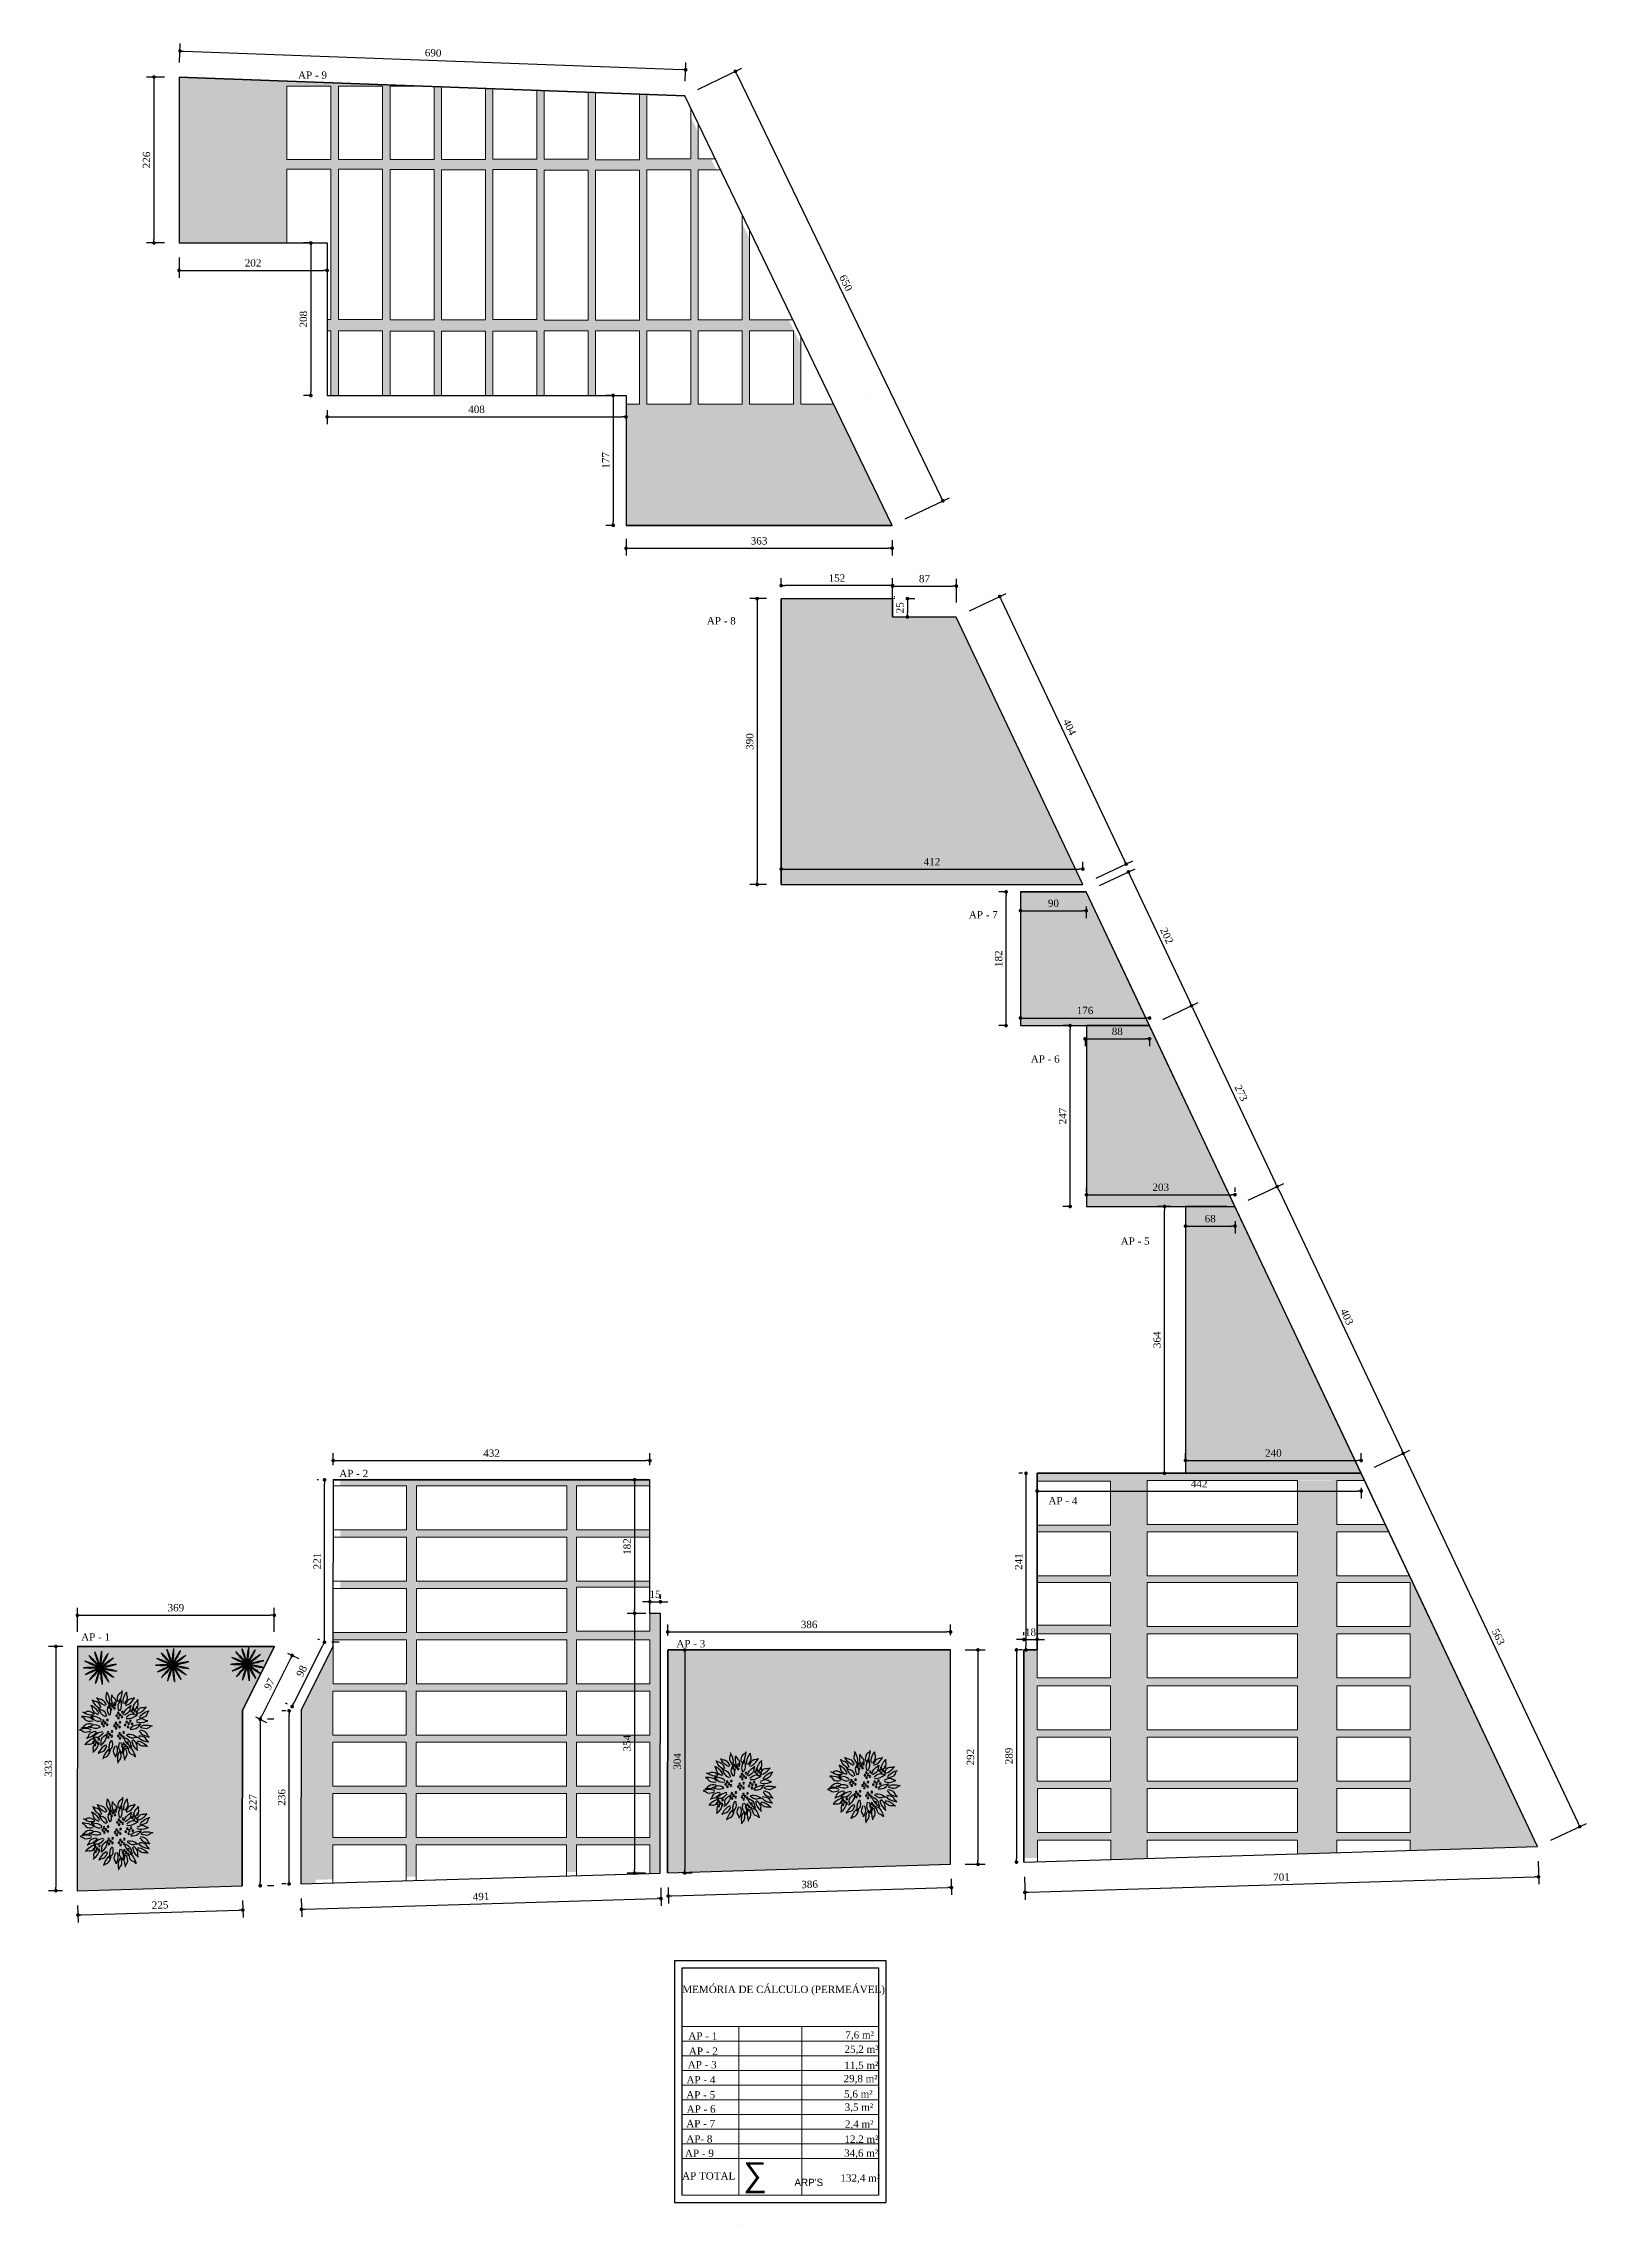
# Model space of a CAD drawing. Header units: centimetres. Extents: x -48696 to 156237, y -5617 to 29024.
# Drawn here: x 100513 to 102617, y 6299 to 9275 of the extents above; entities that cross this region are included whole.
import ezdxf

# ---------------------------------------------------------------- set-up
doc = ezdxf.new("R2010")
doc.units = ezdxf.units.CM
doc.linetypes.add('HIDDEN', pattern=[9.525, 6.35, -3.175])
doc.layers.add('BV MV', color=7, linetype='Continuous', plot=False)
for name, color, linetype, lineweight in [('COTAS', 7, 'Continuous', 0), ('Hachura', 1, 'Continuous', 9), ('Pilares Sub-solo', 7, 'Continuous', 70), ('Pisos Externos', 15, 'Continuous', 9)]:
    doc.layers.add(name, color=color, linetype=linetype, lineweight=lineweight)
for name, color, linetype in [('MOLHO', 114, 'Continuous'), ('paisajismo', 7, 'Continuous'), ('PN010', 1, 'Continuous'), ('Projeção Cobertura - 1', 15, 'HIDDEN')]:
    doc.layers.add(name, color=color, linetype=linetype)
doc.styles.add('Valéria', font='romantic.ttf', dxfattribs={"height": 10})
doc.dimstyles.new('Cota - 50', dxfattribs={"dimtxt": 10, "dimasz": 5, "dimexe": 10, "dimexo": 20, "dimgap": 5, "dimtad": 1, "dimtxsty": 'Valéria', "dimblk": 'DOT', "dimcen": 0, "dimclrd": 12, "dimclre": 12, "dimclrt": 2, "dimazin": 2, "dimtfac": 1, "dimtix": 1, "dimtmove": 0, "dimatfit": 3, "dimldrblk": 'DOT', "dimfxl": 1, "dimarcsym": 0})
pattern_1 = [(0, (215.089, -5505.923), (15, 15), [2.25, -0.45, 0.6, -0.45, 2.25, -9]), (0, (214.339, -5505.473), (15, 15), [1.5, -1.125, 2.25, -1.125, 1.5, -7.5]), (0, (219.589, -5499.473), (15, 15), [1.875, -0.75, 1.875, -10.5]), (0, (212.089, -5496.473), (15, 15), [0.75, -1.5, 0.75, -12]), (90, (213.589, -5496.473), (-15, 15), [1.35, -13.65]), (90, (218.089, -5505.473), (-15, 15), [1.5, -13.5]), (90, (221.839, -5499.473), (-15, 15), [1.5, -13.5]), (45, (220.039, -5505.623), (8e-15, 15), [1.5, -19.7132034]), (135, (216.139, -5505.623), (-15, 8e-15), [1.5, -19.7132034]), (63.434949, (219.589, -5505.548), (8e-10, 15), [1.5, -32.0410197]), (75.9637565, (218.839, -5505.473), (5e-10, 15), [1.5, -60.3465844]), (75.9637565, (222.589, -5499.473), (5e-10, 15), [1.2, -60.6465844]), (75.9637565, (213.889, -5496.473), (5e-10, 15), [1.05, -60.7965844]), (104.0362435, (217.339, -5505.473), (-5e-10, 15), [1.5, -60.3465844]), (104.0362435, (221.089, -5499.473), (-5e-10, 15), [1.2, -60.6465844]), (104.0362435, (213.289, -5496.473), (-5e-10, 15), [1.05, -60.7965844]), (116.565051, (216.589, -5505.548), (-6e-09, 15), [1.5, -32.041002])]

msp = doc.modelspace()

# ---------------------------------------------------------------- texts
at = {"layer": 'COTAS', "color": 1, "char_height": 10, "attachment_point": 1, "style": 'Valéria'}
for s, width, heights, insert in [('AP - 3', 238.0037954, [42.20175], (101391.60854, 6522.06207)), ('AP - 2', 239.4739883, [58.3481], (101393.16405, 6540.53842)), ('AP - 4', 240.4340268, [34.85759], (101389.9138, 6501.57974)), ('AP - 5', 242.0190865, [28.24017], (101389.56214, 6481.09108)), ('AP - 6', 242.2457938, [45.88558], (101390.10882, 6461.52611)), ('AP - 7', 237.3095516, [40], (101389.57029, 6441.80068)), ('AP - 9', 232.2550382, [59.77209], (101387.79515, 6401.20263)), ('AP- 8', 240.3724956, [28.94852], (101389.58554, 6420.72315)), ('AP TOTAL', 371.0155322, [76.30363], (101383.91912, 6370.38966))]:
    msp.add_mtext_dynamic_manual_height_columns(s, width=width, gutter_width=50, heights=heights, dxfattribs=dict(at, insert=insert))
at = {"layer": 'Pilares Sub-solo', "color": 7, "char_height": 10, "attachment_point": 1, "style": 'Valéria'}
for s, width, heights, insert in [('{\\C1;AP - 9}', 228.393323, [9.00998], (100860.06214, 9236.69216)), ('{\\C1;AP - 8}', 228.393323, [9.00998], (101417.64994, 8492.2224)), ('{\\C1;AP - 7}', 228.393323, [9.00998], (101775.05113, 8091.10956)), ('{\\C1;AP - 6}', 228.393323, [9.00998], (101859.50793, 7894.34594)), ('{\\C1;AP - 5}', 228.393323, [9.00998], (101982.11402, 7645.79082)), ('{\\C1;AP - 2}', 228.393323, [9.00998], (100916.27029, 7328.75211)), ('{\\C1;AP - 4}', 228.393323, [9.00998], (101883.66642, 7291.58608)), ('{\\C1;AP - 1}', 228.393323, [9.00998], (100564.1657, 7105.57838)), ('{\\C1;AP - 3}', 228.393323, [9.00998], (101376.0962, 7096.53134)), ('\\pxi1.1899;{\\C1;MEMÓRIA DE CÁLCULO (PERMEÁVEL)}', 1565.5593968, [48.54125], (101372.27705, 6624.85135)), ('{\\C1;AP - 1}', 228.393323, [9.00998], (101392.44132, 6561.22821)), ('{\\C1;7,6 m²}', 228.393323, [9.00998], (101606.59347, 6562.75748)), ('{\\C1;25,2 m²}', 228.393323, [9.00998], (101605.3957, 6543.22161)), ('{\\C1;11,5 m²}', 228.393323, [9.00998], (101605.17344, 6521.29501)), ('{\\C1;29,8 m²}', 228.393323, [9.00998], (101604.14836, 6503.12427)), ('{\\C1;5,6 m²}', 228.393323, [9.00998], (101604.83365, 6482.04587)), ('{\\C1;3,5 m²}', 228.393323, [9.00998], (101605.63513, 6464.20688)), ('{\\C1;2,4 m²}', 228.393323, [9.00998], (101605.99039, 6441.08031)), ('{\\C1;34,6 m²}', 228.393323, [9.00998], (101604.91156, 6401.49486)), ('{\\C1;12,2 m²}', 228.393323, [9.00998], (101605.29342, 6420.44039)), ("\\pxi-3,l4,t4;{\\fArial|b0|i0|c0|p34;\\H3.2499x;\\C256;∑^I\\fMS Shell Dlg 2|b0|i0|c0|p0;\\H0.3077x;ARP'S}", 862.6966509, [0], (101457.24059, 6383.9695)), ('{\\C1;132,4 m²}', 268.0709358, [9.00998], (101599.87546, 6367.47126))]:
    msp.add_mtext_dynamic_manual_height_columns(s, width=width, gutter_width=50, heights=heights, dxfattribs=dict(at, insert=insert))

# ---------------------------------------------------------------- blocks, each defined once
blk = doc.blocks.new('A$C375069E9')
at = {"layer": 'paisajismo', "color": 221}
for centre in [(0.523, 1.919), (0.533, 1.759), (0.603, 1.819), (0.653, 1.719), (0.663, 1.889), (0.713, 1.799), (1.034, 1.759), (1.044, 1.598), (1.115, 1.658), (1.165, 1.558), (1.175, 1.729), (1.225, 1.638), (1.295, 2.06), (1.305, 1.899), (1.375, 1.959), (1.426, 1.859), (1.436, 2.03), (1.486, 1.939), (1.546, 1.488), (0.693, 1.348), (0.753, 1.448), (0.814, 1.358), (0.834, 1.247), (0.884, 1.418), (0.934, 1.317), (0.984, 1.057), (0.994, 0.896), (1.064, 0.956), (1.115, 1.408), (1.115, 0.856), (1.125, 1.247), (1.125, 1.027), (1.175, 0.936), (1.195, 1.307), (1.245, 1.207), (1.255, 1.378), (1.305, 1.287), (1.386, 1.087), (1.396, 0.926), (1.466, 0.986), (1.516, 0.886), (1.526, 1.057), (1.556, 1.327), (1.576, 0.966), (1.626, 1.388), (1.677, 1.287), (1.687, 1.458), (1.737, 1.368), (1.847, 0.826), (1.988, 0.796), (0.844, 0.696), (0.854, 0.535), (0.924, 0.595), (0.974, 0.495), (0.984, 0.666), (1.034, 0.575), (1.857, 0.666), (1.927, 0.726), (1.978, 0.625), (2.038, 0.706)]:
    blk.add_circle(centre, 0.0284, dxfattribs=at)
at = {"layer": 'paisajismo', "color": 124}
for points in [[(0.912, 1.994), (0.683, 2.149), (0.616, 2.257), (0.62, 2.253), (0.767, 2.212), (0.932, 2.022)], [(0.998, 2.06), (0.956, 2.334), (0.888, 2.44), (0.889, 2.435), (0.863, 2.285), (0.965, 2.054)], [(1.176, 2.118), (1.049, 2.364), (1.042, 2.49), (1.043, 2.485), (1.153, 2.379), (1.207, 2.133)], [(1.308, 1.969), (1.401, 2.229), (1.391, 2.355), (1.391, 2.35), (1.296, 2.23), (1.275, 1.979)], [(1.475, 2.065), (1.512, 2.34), (1.578, 2.447), (1.577, 2.442), (1.606, 2.292), (1.509, 2.06)], [(1.614, 1.981), (1.84, 2.142), (1.904, 2.25), (1.9, 2.247), (1.754, 2.203), (1.593, 2.009)], [(0.438, 1.564), (0.237, 1.755), (0.118, 1.797), (0.122, 1.794), (0.194, 1.659), (0.415, 1.539)], [(0.553, 1.432), (0.276, 1.415), (0.158, 1.46), (0.163, 1.459), (0.305, 1.517), (0.551, 1.466)], [(0.543, 1.718), (0.292, 1.836), (0.209, 1.931), (0.213, 1.928), (0.366, 1.911), (0.558, 1.749)], [(0.664, 1.826), (0.579, 2.089), (0.495, 2.183), (0.497, 2.179), (0.495, 2.026), (0.632, 1.814)], [(0.896, 1.541), (0.624, 1.594), (0.52, 1.667), (0.525, 1.665), (0.677, 1.685), (0.903, 1.575)], [(0.988, 1.675), (0.841, 1.91), (0.737, 1.981), (0.74, 1.977), (0.775, 1.828), (0.959, 1.656)], [(1.122, 1.799), (1.058, 2.068), (1.082, 2.193), (1.082, 2.187), (1.163, 2.058), (1.156, 1.806)], [(1.453, 1.657), (1.451, 1.934), (1.501, 2.049), (1.5, 2.044), (1.55, 1.9), (1.487, 1.656)], [(1.602, 1.593), (1.803, 1.784), (1.851, 1.901), (1.848, 1.896), (1.709, 1.832), (1.578, 1.618)], [(1.751, 1.486), (2.002, 1.603), (2.129, 1.605), (2.124, 1.604), (2.013, 1.498), (1.765, 1.455)], [(1.798, 1.89), (2.008, 2.07), (2.062, 2.185), (2.059, 2.181), (1.917, 2.123), (1.775, 1.916)], [(1.836, 1.699), (2.004, 1.919), (2.114, 1.98), (2.111, 1.977), (2.062, 1.832), (1.862, 1.678)], [(2.005, 1.668), (2.28, 1.695), (2.39, 1.758), (2.385, 1.756), (2.236, 1.791), (2.001, 1.702)], [(2.053, 1.488), (2.306, 1.601), (2.432, 1.601), (2.427, 1.6), (2.315, 1.496), (2.066, 1.456)], [(0.405, 1.262), (0.131, 1.304), (0.009, 1.27), (0.015, 1.27), (0.151, 1.2), (0.401, 1.228)], [(0.447, 1.106), (0.23, 0.934), (0.107, 0.902), (0.112, 0.905), (0.195, 1.033), (0.426, 1.133)], [(0.483, 0.904), (0.251, 0.752), (0.126, 0.732), (0.131, 0.734), (0.226, 0.854), (0.465, 0.933)], [(0.524, 0.758), (0.266, 0.658), (0.177, 0.569), (0.181, 0.571), (0.334, 0.578), (0.537, 0.726)], [(0.773, 1.195), (0.528, 1.324), (0.402, 1.332), (0.407, 1.33), (0.513, 1.219), (0.758, 1.164)], [(0.883, 0.989), (0.609, 0.948), (0.503, 0.88), (0.508, 0.882), (0.658, 0.855), (0.889, 0.956)], [(0.698, 0.783), (0.595, 0.526), (0.504, 0.438), (0.507, 0.442), (0.516, 0.595), (0.667, 0.796)], [(0.969, 0.852), (0.812, 0.624), (0.705, 0.557), (0.708, 0.561), (0.75, 0.708), (0.941, 0.872)], [(1.416, 0.791), (1.501, 0.528), (1.488, 0.402), (1.487, 0.407), (1.396, 0.53), (1.383, 0.782)], [(1.585, 0.962), (1.685, 0.704), (1.775, 0.615), (1.772, 0.62), (1.766, 0.772), (1.617, 0.976)], [(1.701, 1.076), (1.958, 0.973), (2.046, 0.883), (2.041, 0.885), (1.889, 0.894), (1.687, 1.045)], [(1.8, 1.231), (2.076, 1.215), (2.195, 1.26), (2.189, 1.259), (2.047, 1.316), (1.801, 1.265)], [(1.928, 1.076), (2.139, 0.896), (2.26, 0.861), (2.255, 0.863), (2.177, 0.995), (1.949, 1.102)], [(1.972, 0.836), (2.229, 0.733), (2.317, 0.642), (2.312, 0.645), (2.16, 0.653), (1.958, 0.804)], [(2.055, 1.326), (2.31, 1.218), (2.436, 1.221), (2.431, 1.222), (2.317, 1.323), (2.067, 1.357)], [(2.115, 1.151), (2.39, 1.183), (2.511, 1.145), (2.506, 1.145), (2.367, 1.08), (2.118, 1.117)], [(0.798, 0.546), (0.619, 0.335), (0.583, 0.214), (0.585, 0.218), (0.717, 0.297), (0.825, 0.524)], [(0.953, 0.499), (0.985, 0.224), (0.947, 0.103), (0.948, 0.108), (0.882, 0.247), (0.919, 0.496)], [(1.098, 0.722), (1.022, 0.455), (1.04, 0.33), (1.041, 0.335), (1.128, 0.461), (1.131, 0.713)], [(1.128, 0.401), (1.199, 0.134), (1.18, 0.009), (1.179, 0.014), (1.094, 0.142), (1.095, 0.393)], [(1.244, 0.6), (1.226, 0.324), (1.271, 0.206), (1.27, 0.211), (1.328, 0.353), (1.278, 0.599)], [(1.466, 0.475), (1.657, 0.274), (1.699, 0.155), (1.696, 0.159), (1.561, 0.231), (1.441, 0.452)], [(1.582, 0.621), (1.799, 0.449), (1.858, 0.337), (1.854, 0.341), (1.71, 0.393), (1.56, 0.595)], [(1.856, 0.722), (1.956, 0.464), (2.046, 0.374), (2.043, 0.379), (2.037, 0.532), (1.888, 0.735)]]:
    blk.add_spline(points, degree=3, dxfattribs=at)
blk = doc.blocks.new('MOLHO2')
for points in [[(-0.451, 0.08, -0.04965), (-0.494, 0.095, -0.013329), (-0.656, 0.143, -0.009979), (-0.705, 0.159, -0.607526)], [(-0.442, 0.121, 0.04965), (-0.487, 0.127, 0.013329), (-0.654, 0.154, 0.009979), (-0.705, 0.159, 0.607526)], [(-0.354, 0.291, 0.04965), (-0.393, 0.314, 0.013329), (-0.535, 0.406, 0.009979), (-0.579, 0.432, 0.607526)], [(-0.379, 0.257, -0.04965), (-0.413, 0.288, -0.013329), (-0.542, 0.397, -0.009979), (-0.579, 0.432, -0.607526)], [(0, 0, -0.009979), (-0.051, 0.006, -0.013329), (-0.218, 0.032, -0.009462), (-0.451, 0.08, -0.009462)], [(0, 0, 0.009979), (-0.048, 0.017, 0.013329), (-0.21, 0.064, 0.009462), (-0.442, 0.121, 0.009462)], [(0, 0, -0.009979), (-0.044, 0.026, -0.013329), (-0.186, 0.118, -0.009462), (-0.379, 0.257, -0.009462)], [(0, 0, 0.009979), (-0.037, 0.035, 0.013329), (-0.166, 0.144, 0.009462), (-0.354, 0.291, 0.009462)], [(-0.205, 0.41, 0.04965), (-0.231, 0.447, 0.013329), (-0.323, 0.589, 0.009979), (-0.353, 0.63, 0.607526)], [(-0.242, 0.389, -0.04965), (-0.26, 0.431, -0.013329), (-0.333, 0.583, -0.009979), (-0.353, 0.63, -0.607526)], [(0, 0, -0.009979), (-0.03, 0.041, -0.013329), (-0.122, 0.183, -0.009462), (-0.242, 0.389, -0.009462)], [(0, 0, 0.009979), (-0.02, 0.047, 0.013329), (-0.093, 0.199, 0.009462), (-0.205, 0.41, 0.009462)], [(-0.063, 0.454, -0.04965), (-0.063, 0.499, -0.013329), (-0.067, 0.668, -0.009979), (-0.066, 0.719, -0.607526)], [(-0.021, 0.458, 0.04965), (-0.03, 0.502, 0.013329), (-0.056, 0.669, 0.009979), (-0.066, 0.719, 0.607526)], [(0, 0, -0.009979), (-0.01, 0.05, -0.013329), (-0.037, 0.217, -0.009462), (-0.063, 0.454, -0.009462)], [(0, 0, 0.009979), (0.001, 0.051, 0.013329), (-0.004, 0.22, 0.009462), (-0.021, 0.458, 0.009462)], [(0, 0, -0.009979), (0.011, 0.05, -0.013329), (0.055, 0.213, -0.009462), (0.127, 0.44, -0.009462)], [(0, 0, 0.009979), (0.022, 0.046, 0.013329), (0.086, 0.202, 0.009462), (0.167, 0.427, 0.009462)], [(0, 0, -0.009979), (0.03, 0.041, -0.013329), (0.137, 0.172, -0.009462), (0.295, 0.35, -0.009462)], [(0, 0, 0.009979), (0.038, 0.033, 0.013329), (0.161, 0.15, 0.009462), (0.326, 0.322, 0.009462)], [(0, 0, -0.009979), (0.044, 0.025, -0.013329), (0.195, 0.102, -0.009462), (0.412, 0.2, -0.009462)], [(0, 0, 0.009979), (0.049, 0.015, 0.013329), (0.208, 0.071, 0.009462), (0.429, 0.161, 0.009462)], [(0, 0, -0.009979), (0.051, 0.005, -0.013329), (0.22, 0.014, -0.009462), (0.458, 0.015, -0.009462)], [(0.127, 0.44, -0.04965), (0.146, 0.482, -0.013329), (0.21, 0.638, -0.009979), (0.232, 0.684, -0.607526)], [(0.167, 0.427, 0.04965), (0.177, 0.471, 0.013329), (0.221, 0.634, 0.009979), (0.232, 0.684, 0.607526)], [(0.295, 0.35, -0.04965), (0.329, 0.381, -0.013329), (0.452, 0.497, -0.009979), (0.49, 0.531, -0.607526)], [(0.326, 0.322, 0.04965), (0.353, 0.358, 0.013329), (0.46, 0.49, 0.009979), (0.49, 0.531, 0.607526)], [(0.412, 0.2, -0.04965), (0.455, 0.214, -0.013329), (0.615, 0.271, -0.009979), (0.664, 0.285, -0.607526)], [(0.429, 0.161, 0.04965), (0.469, 0.183, 0.013329), (0.619, 0.26, 0.009979), (0.664, 0.285, 0.607526)], [(0.458, 0.015, -0.04965), (0.503, 0.01, -0.013329), (0.672, -0.003, -0.009979), (0.722, -0.009, -0.607526)], [(-0.453, -0.069, 0.04965), (-0.496, -0.082, 0.013329), (-0.66, -0.126, 0.009979), (-0.708, -0.141, 0.607526)], [(-0.445, -0.11, -0.04965), (-0.49, -0.114, -0.013329), (-0.658, -0.137, -0.009979), (-0.708, -0.141, -0.607526)], [(-0.386, -0.247, 0.04965), (-0.42, -0.277, 0.013329), (-0.552, -0.383, 0.009979), (-0.59, -0.417, 0.607526)], [(-0.362, -0.281, -0.04965), (-0.401, -0.304, -0.013329), (-0.545, -0.392, -0.009979), (-0.59, -0.417, -0.607526)], [(0, 0, 0.009979), (-0.051, -0.004, 0.013329), (-0.218, -0.027, 0.009462), (-0.453, -0.069, 0.009462)], [(0, 0, -0.009979), (-0.048, -0.015, -0.013329), (-0.212, -0.059, -0.009462), (-0.445, -0.11, -0.009462)], [(0, 0, 0.009979), (-0.045, -0.025, 0.013329), (-0.189, -0.113, 0.009462), (-0.386, -0.247, 0.009462)], [(-0.252, -0.383, 0.04965), (-0.271, -0.424, 0.013329), (-0.348, -0.575, 0.009979), (-0.369, -0.621, 0.607526)], [(-0.216, -0.404, -0.04965), (-0.243, -0.441, -0.013329), (-0.338, -0.58, -0.009979), (-0.369, -0.621, -0.607526)], [(0, 0, -0.009979), (-0.038, -0.034, -0.013329), (-0.17, -0.14, -0.009462), (-0.362, -0.281, -0.009462)], [(0, 0, 0.009979), (-0.031, -0.041, 0.013329), (-0.126, -0.18, 0.009462), (-0.252, -0.383, 0.009462)], [(0, 0, -0.009979), (-0.021, -0.046, -0.013329), (-0.098, -0.197, -0.009462), (-0.216, -0.404, -0.009462)], [(-0.075, -0.452, 0.04965), (-0.075, -0.497, 0.013329), (-0.084, -0.666, 0.009979), (-0.085, -0.717, 0.607526)], [(-0.033, -0.457, -0.04965), (-0.043, -0.501, -0.013329), (-0.073, -0.668, -0.009979), (-0.085, -0.717, -0.607526)], [(0, 0, 0.009979), (-0.012, -0.05, 0.013329), (-0.042, -0.216, 0.009462), (-0.075, -0.452, 0.009462)], [(0, 0, -0.009979), (0, -0.051, -0.013329), (-0.009, -0.22, -0.009462), (-0.033, -0.457, -0.009462)], [(0, 0, -0.009979), (0.038, -0.034, -0.013329), (0.157, -0.154, -0.009462), (0.318, -0.33, -0.009462)], [(0, 0, 0.009979), (0.05, -0.006, 0.013329), (0.219, -0.019, 0.009462), (0.457, -0.027, 0.009462)], [(0, 0, 0.009979), (0.044, -0.026, 0.013329), (0.192, -0.107, 0.009462), (0.407, -0.211, 0.009462)], [(0, 0, -0.009979), (0.048, -0.016, -0.013329), (0.206, -0.077, -0.009462), (0.425, -0.172, -0.009462)], [(0, 0, 0.009979), (0.029, -0.042, 0.013329), (0.132, -0.176, 0.009462), (0.286, -0.358, 0.009462)], [(0, 0, 0.009979), (0.01, -0.05, 0.013329), (0.049, -0.214, 0.009462), (0.116, -0.443, 0.009462)], [(0, 0, -0.009979), (0.02, -0.047, -0.013329), (0.081, -0.205, -0.009462), (0.156, -0.431, -0.009462)], [(0.116, -0.443, 0.04965), (0.133, -0.485, 0.013329), (0.194, -0.643, 0.009979), (0.214, -0.69, 0.607526)], [(0.156, -0.431, -0.04965), (0.165, -0.475, -0.013329), (0.205, -0.64, -0.009979), (0.214, -0.69, -0.607526)], [(0.286, -0.358, 0.04965), (0.319, -0.389, 0.013329), (0.439, -0.509, 0.009979), (0.476, -0.543, 0.607526)], [(0.318, -0.33, -0.04965), (0.344, -0.367, -0.013329), (0.447, -0.501, -0.009979), (0.476, -0.543, -0.607526)], [(0.407, -0.211, 0.04965), (0.45, -0.225, 0.013329), (0.608, -0.286, 0.009979), (0.656, -0.302, 0.607526)], [(0.425, -0.172, -0.04965), (0.464, -0.195, -0.013329), (0.612, -0.276, -0.009979), (0.656, -0.302, -0.607526)], [(0.457, -0.027, 0.04965), (0.503, -0.023, 0.013329), (0.672, -0.014, 0.009979), (0.722, -0.009, 0.607526)]]:
    blk.add_lwpolyline(points, format="xyb")
blk = doc.blocks.new('VEG3')
at = {"layer": 'MOLHO', "xscale": 0.6290189251151159, "yscale": 0.6290189251151159, "zscale": 0.6290189251151159}
blk.add_blockref('MOLHO2', (-0.121, 0.067), dxfattribs=at)
blk = doc.blocks.new('_Dot')
at = {"color": 0, "linetype": 'ByBlock', "lineweight": -2}
blk.add_line((-0.5, 0), (-1, 0), dxfattribs=at)
at = {"color": 0, "linetype": 'ByBlock', "const_width": 0.5}
blk.add_lwpolyline([(-0.25, 0, 1), (0.25, 0, 1)], format="xyb", close=True, dxfattribs=at)
blk = doc.blocks.new('*D1608')
at = {"color": 12, "lineweight": -2, "transparency": 16777216}
for p, q in [((100559, 7107.8), (100559, 7140.3)), ((100564, 7130.3), (100822.7, 7130.3)), ((100827.7, 7107.7), (100827.7, 7140.3))]:
    blk.add_line(p, q, dxfattribs=at)
at = {"layer": 'Defpoints', "color": 0, "transparency": 16777216}
for p in [(100827.7, 7130.3), (100559, 7087.8), (100827.7, 7087.7)]:
    blk.add_point(p, dxfattribs=at)
at = {"color": 12, "lineweight": -2, "transparency": 16777216, "xscale": 5, "yscale": 5, "zscale": 5, "rotation": 180}
blk.add_blockref('_Dot', (100559, 7130.3), dxfattribs=at)
at = {"color": 12, "lineweight": -2, "transparency": 16777216, "xscale": 5, "yscale": 5, "zscale": 5}
blk.add_blockref('_Dot', (100827.7, 7130.3), dxfattribs=at)
at = {"color": 2, "transparency": 16777216, "insert": (100693.4, 7140.5), "char_height": 10, "attachment_point": 5, "style": 'Valéria'}
blk.add_mtext('369', dxfattribs=at)
blk = doc.blocks.new('*D1609')
at = {"color": 12, "lineweight": -2, "transparency": 16777216}
for p, q in [((100539, 7087.8), (100519.7, 7087.8)), ((100529.7, 7082.8), (100529.7, 6759.5)), ((100538.8, 6754.5), (100519.7, 6754.5))]:
    blk.add_line(p, q, dxfattribs=at)
at = {"layer": 'Defpoints', "color": 0, "transparency": 16777216}
for p in [(100559, 7087.8), (100529.7, 6754.5), (100558.8, 6754.5)]:
    blk.add_point(p, dxfattribs=at)
at = {"color": 12, "lineweight": -2, "transparency": 16777216, "xscale": 5, "yscale": 5, "zscale": 5}
for p, rotation in [((100529.7, 7087.8), 90), ((100529.7, 6754.5), 270)]:
    blk.add_blockref('_Dot', p, dxfattribs=dict(at, rotation=rotation))
at = {"color": 2, "transparency": 16777216, "insert": (100519.6, 6921.2), "char_height": 10, "attachment_point": 5, "rotation": 90, "style": 'Valéria'}
blk.add_mtext('333', dxfattribs=at)
blk = doc.blocks.new('*D1610')
at = {"color": 12, "lineweight": -2, "transparency": 16777216}
for p, q in [((100559.4, 6734.5), (100560.1, 6711.3)), ((100564.8, 6721.5), (100779.7, 6728)), ((100784.3, 6741.3), (100785, 6718.1))]:
    blk.add_line(p, q, dxfattribs=at)
at = {"layer": 'Defpoints', "color": 0, "transparency": 16777216}
for p in [(100558.8, 6754.5), (100783.7, 6761.3), (100784.7, 6728.1)]:
    blk.add_point(p, dxfattribs=at)
at = {"color": 12, "lineweight": -2, "transparency": 16777216, "xscale": 5, "yscale": 5, "zscale": 5}
for p, rotation in [((100784.7, 6728.1), 1.733958299642826), ((100559.8, 6721.3), 181.7339582996429)]:
    blk.add_blockref('_Dot', p, dxfattribs=dict(at, rotation=rotation))
at = {"color": 2, "transparency": 16777216, "insert": (100671.9, 6734.9), "char_height": 10, "attachment_point": 5, "rotation": 1.734, "style": 'Valéria'}
blk.add_mtext('225', dxfattribs=at)
blk = doc.blocks.new('*D1611')
at = {"color": 12, "lineweight": -2, "transparency": 16777216}
for p, q in [((100849.7, 7071.1), (100810.5, 6993.1)), ((100845.6, 7078.7), (100860.9, 7071.1)), ((100802, 6991.8), (100817.2, 6984.1))]:
    blk.add_line(p, q, dxfattribs=at)
at = {"layer": 'Defpoints', "color": 0, "transparency": 16777216}
for p in [(100827.7, 7087.7), (100784.1, 7000.8), (100808.3, 6988.6)]:
    blk.add_point(p, dxfattribs=at)
at = {"color": 12, "lineweight": -2, "transparency": 16777216, "xscale": 5, "yscale": 5, "zscale": 5}
for p, rotation in [((100851.9, 7075.5), 63.34701269428167), ((100808.3, 6988.6), 243.3470126942817)]:
    blk.add_blockref('_Dot', p, dxfattribs=dict(at, rotation=rotation))
at = {"color": 2, "transparency": 16777216, "insert": (100821, 7036.6), "char_height": 10, "attachment_point": 5, "rotation": 63.347, "style": 'Valéria'}
blk.add_mtext('97', dxfattribs=at)
blk = doc.blocks.new('*D1612')
at = {"color": 12, "lineweight": -2, "transparency": 16777216}
for p, q in [((100808.5, 6983.6), (100808.5, 6766.3)), ((100827.1, 6988.6), (100818.5, 6988.6)), ((100827.1, 6761.3), (100818.5, 6761.3))]:
    blk.add_line(p, q, dxfattribs=at)
at = {"layer": 'Defpoints', "color": 0, "transparency": 16777216}
for p in [(100807.1, 6988.6), (100807.1, 6761.3), (100808.5, 6761.3)]:
    blk.add_point(p, dxfattribs=at)
at = {"color": 12, "lineweight": -2, "transparency": 16777216, "xscale": 5, "yscale": 5, "zscale": 5}
for p, rotation in [((100808.5, 6988.6), 90), ((100808.5, 6761.3), 270)]:
    blk.add_blockref('_Dot', p, dxfattribs=dict(at, rotation=rotation))
at = {"color": 2, "transparency": 16777216, "insert": (100798.4, 6874.9), "char_height": 10, "attachment_point": 5, "rotation": 90, "style": 'Valéria'}
blk.add_mtext('227', dxfattribs=at)
blk = doc.blocks.new('*D1613')
at = {"color": 12, "lineweight": -2, "transparency": 16777216}
for p, q in [((100908, 7335.1), (100908, 7351.3)), ((101340, 7335.1), (101340, 7351.3)), ((100913, 7341.3), (101335, 7341.3))]:
    blk.add_line(p, q, dxfattribs=at)
at = {"layer": 'Defpoints', "color": 0, "transparency": 16777216}
for p in [(101340, 7341.3), (100908, 7315.1), (101340, 7315.1)]:
    blk.add_point(p, dxfattribs=at)
at = {"color": 12, "lineweight": -2, "transparency": 16777216, "xscale": 5, "yscale": 5, "zscale": 5, "rotation": 180}
blk.add_blockref('_Dot', (100908, 7341.3), dxfattribs=at)
at = {"color": 12, "lineweight": -2, "transparency": 16777216, "xscale": 5, "yscale": 5, "zscale": 5}
blk.add_blockref('_Dot', (101340, 7341.3), dxfattribs=at)
at = {"color": 2, "transparency": 16777216, "insert": (101124, 7351.4), "char_height": 10, "attachment_point": 5, "style": 'Valéria'}
blk.add_mtext('432', dxfattribs=at)
blk = doc.blocks.new('*D1614')
at = {"color": 12, "lineweight": -2, "transparency": 16777216}
for p, q in [((101320, 7315.1), (101309.1, 7315.1)), ((101319.1, 7310.1), (101319.1, 7137.9)), ((101320, 7132.9), (101309.1, 7132.9))]:
    blk.add_line(p, q, dxfattribs=at)
at = {"layer": 'Defpoints', "color": 0, "transparency": 16777216}
for p in [(101340, 7315.1), (101319.1, 7132.9), (101340, 7132.9)]:
    blk.add_point(p, dxfattribs=at)
at = {"color": 12, "lineweight": -2, "transparency": 16777216, "xscale": 5, "yscale": 5, "zscale": 5}
for p, rotation in [((101319.1, 7315.1), 90), ((101319.1, 7132.9), 270)]:
    blk.add_blockref('_Dot', p, dxfattribs=dict(at, rotation=rotation))
at = {"color": 2, "transparency": 16777216, "insert": (101309, 7224), "char_height": 10, "attachment_point": 5, "rotation": 90, "style": 'Valéria'}
blk.add_mtext('182', dxfattribs=at)
blk = doc.blocks.new('*D1615')
at = {"color": 12, "lineweight": -2, "transparency": 16777216}
for p, q in [((101335, 7148.7), (101330, 7148.7)), ((101340, 7152.9), (101340, 7158.7)), ((101340, 7148.7), (101354.3, 7148.7)), ((101354.3, 7152.9), (101354.3, 7158.7)), ((101359.3, 7148.7), (101364.3, 7148.7))]:
    blk.add_line(p, q, dxfattribs=at)
at = {"layer": 'Defpoints', "color": 0, "transparency": 16777216}
for p in [(101354.3, 7148.7), (101340, 7132.9), (101354.3, 7132.9)]:
    blk.add_point(p, dxfattribs=at)
at = {"color": 12, "lineweight": -2, "transparency": 16777216, "xscale": 5, "yscale": 5, "zscale": 5}
blk.add_blockref('_Dot', (101340, 7148.7), dxfattribs=at)
at = {"color": 12, "lineweight": -2, "transparency": 16777216, "xscale": 5, "yscale": 5, "zscale": 5, "rotation": 180}
blk.add_blockref('_Dot', (101354.3, 7148.7), dxfattribs=at)
at = {"color": 2, "transparency": 16777216, "insert": (101347.1, 7158.9), "char_height": 10, "attachment_point": 5, "style": 'Valéria'}
blk.add_mtext('15', dxfattribs=at)
blk = doc.blocks.new('*D1616')
at = {"color": 12, "lineweight": -2, "transparency": 16777216}
for p, q in [((101334.3, 7132.9), (101309.1, 7132.9)), ((101319.1, 7127.9), (101319.1, 6783.5)), ((101334.1, 6778.5), (101309.1, 6778.5))]:
    blk.add_line(p, q, dxfattribs=at)
at = {"layer": 'Defpoints', "color": 0, "transparency": 16777216}
for p in [(101354.3, 7132.9), (101319.1, 6778.5), (101354.1, 6778.5)]:
    blk.add_point(p, dxfattribs=at)
at = {"color": 12, "lineweight": -2, "transparency": 16777216, "xscale": 5, "yscale": 5, "zscale": 5}
for p, rotation in [((101319.1, 7132.9), 90), ((101319.1, 6778.5), 270)]:
    blk.add_blockref('_Dot', p, dxfattribs=dict(at, rotation=rotation))
at = {"color": 2, "transparency": 16777216, "insert": (101308.9, 6955.7), "char_height": 10, "attachment_point": 5, "rotation": 90, "style": 'Valéria'}
blk.add_mtext('354', dxfattribs=at)
blk = doc.blocks.new('*D1617')
at = {"color": 12, "lineweight": -2, "transparency": 16777216}
for p, q in [((101354.7, 6758.5), (101355.4, 6733.8)), ((100864.3, 6743.7), (100865, 6719)), ((100869.7, 6729.1), (101350.1, 6743.7))]:
    blk.add_line(p, q, dxfattribs=at)
at = {"layer": 'Defpoints', "color": 0, "transparency": 16777216}
for p in [(100863.7, 6763.7), (101354.1, 6778.5), (101355.1, 6743.8)]:
    blk.add_point(p, dxfattribs=at)
at = {"color": 12, "lineweight": -2, "transparency": 16777216, "xscale": 5, "yscale": 5, "zscale": 5}
for p, rotation in [((100864.7, 6729), 181.7339582996433), ((101355.1, 6743.8), 1.733958299643284)]:
    blk.add_blockref('_Dot', p, dxfattribs=dict(at, rotation=rotation))
at = {"color": 2, "transparency": 16777216, "insert": (101109.6, 6746.5), "char_height": 10, "attachment_point": 5, "rotation": 1.734, "style": 'Valéria'}
blk.add_mtext('491', dxfattribs=at)
blk = doc.blocks.new('*D1618')
at = {"color": 12, "lineweight": -2, "transparency": 16777216}
for p, q in [((100843.7, 6999.9), (100837.8, 6999.9)), ((100847.8, 6768.7), (100847.8, 6994.9)), ((100843.7, 6763.7), (100837.8, 6763.7))]:
    blk.add_line(p, q, dxfattribs=at)
at = {"layer": 'Defpoints', "color": 0, "transparency": 16777216}
for p in [(100847.8, 6999.9), (100863.7, 6999.9), (100863.7, 6763.7)]:
    blk.add_point(p, dxfattribs=at)
at = {"color": 12, "lineweight": -2, "transparency": 16777216, "xscale": 5, "yscale": 5, "zscale": 5}
for p, rotation in [((100847.8, 6999.9), 90), ((100847.8, 6763.7), 270)]:
    blk.add_blockref('_Dot', p, dxfattribs=dict(at, rotation=rotation))
at = {"color": 2, "transparency": 16777216, "insert": (100837.7, 6881.8), "char_height": 10, "attachment_point": 5, "rotation": 90, "style": 'Valéria'}
blk.add_mtext('236', dxfattribs=at)
blk = doc.blocks.new('*D1619')
at = {"color": 12, "lineweight": -2, "transparency": 16777216}
for p, q in [((100854.3, 7010.2), (100893.8, 7089)), ((100889.8, 7096.6), (100887.2, 7097.9)), ((100845.8, 7008.9), (100843.1, 7010.2))]:
    blk.add_line(p, q, dxfattribs=at)
at = {"layer": 'Defpoints', "color": 0, "transparency": 16777216}
for p in [(100896.1, 7093.5), (100907.7, 7087.6), (100863.7, 6999.9)]:
    blk.add_point(p, dxfattribs=at)
at = {"color": 12, "lineweight": -2, "transparency": 16777216, "xscale": 5, "yscale": 5, "zscale": 5}
for p, rotation in [((100896.1, 7093.5), 63.34539462497202), ((100852, 7005.7), 243.345394624972)]:
    blk.add_blockref('_Dot', p, dxfattribs=dict(at, rotation=rotation))
at = {"color": 2, "transparency": 16777216, "insert": (100865, 7054.1), "char_height": 10, "attachment_point": 5, "rotation": 63.3454, "style": 'Valéria'}
blk.add_mtext('98', dxfattribs=at)
blk = doc.blocks.new('*D1620')
at = {"color": 12, "lineweight": -2, "transparency": 16777216}
for p, q in [((100888, 7315.1), (100886.1, 7315.1)), ((100896.1, 7098.5), (100896.1, 7310.1)), ((100916.1, 7093.5), (100906.1, 7093.5))]:
    blk.add_line(p, q, dxfattribs=at)
at = {"layer": 'Defpoints', "color": 0, "transparency": 16777216}
for p in [(100896.1, 7315.1), (100908, 7315.1), (100896.1, 7093.5)]:
    blk.add_point(p, dxfattribs=at)
at = {"color": 12, "lineweight": -2, "transparency": 16777216, "xscale": 5, "yscale": 5, "zscale": 5}
for p, rotation in [((100896.1, 7315.1), 90), ((100896.1, 7093.5), 270)]:
    blk.add_blockref('_Dot', p, dxfattribs=dict(at, rotation=rotation))
at = {"color": 2, "transparency": 16777216, "insert": (100886.1, 7204.3), "char_height": 10, "attachment_point": 5, "rotation": 90, "style": 'Valéria'}
blk.add_mtext('221', dxfattribs=at)
blk = doc.blocks.new('*D1621')
at = {"color": 12, "lineweight": -2, "transparency": 16777216}
for p, q in [((101364.7, 6758.8), (101365.3, 6737.2)), ((101370, 6747.3), (101746.2, 6758.7)), ((101750.8, 6770.5), (101751.5, 6748.9))]:
    blk.add_line(p, q, dxfattribs=at)
at = {"layer": 'Defpoints', "color": 0, "transparency": 16777216}
for p in [(101750.2, 6790.5), (101364.1, 6778.8), (101751.2, 6758.8)]:
    blk.add_point(p, dxfattribs=at)
at = {"color": 12, "lineweight": -2, "transparency": 16777216, "xscale": 5, "yscale": 5, "zscale": 5}
for p, rotation in [((101751.2, 6758.8), 1.733958299639022), ((101365, 6747.2), 181.733958299639)]:
    blk.add_blockref('_Dot', p, dxfattribs=dict(at, rotation=rotation))
at = {"color": 2, "transparency": 16777216, "insert": (101557.8, 6763.1), "char_height": 10, "attachment_point": 5, "rotation": 1.734, "style": 'Valéria'}
blk.add_mtext('386', dxfattribs=at)
blk = doc.blocks.new('*D1622')
at = {"color": 12, "lineweight": -2, "transparency": 16777216}
for p, q in [((101770.2, 7083), (101797.5, 7083)), ((101787.5, 7078), (101787.5, 6795.5)), ((101770.2, 6790.5), (101797.5, 6790.5))]:
    blk.add_line(p, q, dxfattribs=at)
at = {"layer": 'Defpoints', "color": 0, "transparency": 16777216}
for p in [(101750.2, 7083), (101750.2, 6790.5), (101787.5, 6790.5)]:
    blk.add_point(p, dxfattribs=at)
at = {"color": 12, "lineweight": -2, "transparency": 16777216, "xscale": 5, "yscale": 5, "zscale": 5}
for p, rotation in [((101787.5, 7083), 90), ((101787.5, 6790.5), 270)]:
    blk.add_blockref('_Dot', p, dxfattribs=dict(at, rotation=rotation))
at = {"color": 2, "transparency": 16777216, "insert": (101777.3, 6936.7), "char_height": 10, "attachment_point": 5, "rotation": 90, "style": 'Valéria'}
blk.add_mtext('292', dxfattribs=at)
blk = doc.blocks.new('*D1623')
at = {"color": 12, "lineweight": -2, "transparency": 16777216}
for p, q in [((101384.3, 7082.9), (101397.5, 7082.9)), ((101387.5, 7077.9), (101387.5, 6783.8)), ((101384.1, 6778.8), (101397.5, 6778.8))]:
    blk.add_line(p, q, dxfattribs=at)
at = {"layer": 'Defpoints', "color": 0, "transparency": 16777216}
for p in [(101364.3, 7082.9), (101364.1, 6778.8), (101387.5, 6778.8)]:
    blk.add_point(p, dxfattribs=at)
at = {"color": 12, "lineweight": -2, "transparency": 16777216, "xscale": 5, "yscale": 5, "zscale": 5}
for p, rotation in [((101387.5, 7082.9), 90), ((101387.5, 6778.8), 270)]:
    blk.add_blockref('_Dot', p, dxfattribs=dict(at, rotation=rotation))
at = {"color": 2, "transparency": 16777216, "insert": (101377.4, 6930.9), "char_height": 10, "attachment_point": 5, "rotation": 90, "style": 'Valéria'}
blk.add_mtext('304', dxfattribs=at)
blk = doc.blocks.new('*D1624')
at = {"color": 12, "lineweight": -2, "transparency": 16777216}
for p, q in [((101364.3, 7102.9), (101364.3, 7117.6)), ((101750.2, 7103), (101750.2, 7117.6)), ((101369.3, 7107.6), (101745.2, 7107.6))]:
    blk.add_line(p, q, dxfattribs=at)
at = {"layer": 'Defpoints', "color": 0, "transparency": 16777216}
for p in [(101364.3, 7082.9), (101750.2, 7107.6), (101750.2, 7083)]:
    blk.add_point(p, dxfattribs=at)
at = {"color": 12, "lineweight": -2, "transparency": 16777216, "xscale": 5, "yscale": 5, "zscale": 5, "rotation": 180}
blk.add_blockref('_Dot', (101364.3, 7107.6), dxfattribs=at)
at = {"color": 12, "lineweight": -2, "transparency": 16777216, "xscale": 5, "yscale": 5, "zscale": 5}
blk.add_blockref('_Dot', (101750.2, 7107.6), dxfattribs=at)
at = {"color": 2, "transparency": 16777216, "insert": (101557.2, 7117.7), "char_height": 10, "attachment_point": 5, "style": 'Valéria'}
blk.add_mtext('386', dxfattribs=at)
blk = doc.blocks.new('*D1625')
at = {"color": 12, "lineweight": -2, "transparency": 16777216}
for p, q in [((101848.2, 7324), (101843, 7324)), ((101853, 7319), (101853, 7088)), ((101848.2, 7083), (101843, 7083))]:
    blk.add_line(p, q, dxfattribs=at)
at = {"layer": 'Defpoints', "color": 0, "transparency": 16777216}
for p in [(101868.2, 7324), (101853, 7083), (101868.2, 7083)]:
    blk.add_point(p, dxfattribs=at)
at = {"color": 12, "lineweight": -2, "transparency": 16777216, "xscale": 5, "yscale": 5, "zscale": 5}
for p, rotation in [((101853, 7324), 90), ((101853, 7083), 270)]:
    blk.add_blockref('_Dot', p, dxfattribs=dict(at, rotation=rotation))
at = {"color": 2, "transparency": 16777216, "insert": (101843, 7203.5), "char_height": 10, "attachment_point": 5, "rotation": 90, "style": 'Valéria'}
blk.add_mtext('241', dxfattribs=at)
blk = doc.blocks.new('*D1626')
at = {"color": 12, "lineweight": -2, "transparency": 16777216}
for p, q in [((101845.2, 7097.2), (101840.2, 7097.2)), ((101850.2, 7103), (101850.2, 7107.2)), ((101850.2, 7097.2), (101868.2, 7097.2)), ((101868.2, 7103), (101868.2, 7107.2)), ((101873.2, 7097.2), (101878.2, 7097.2))]:
    blk.add_line(p, q, dxfattribs=at)
at = {"layer": 'Defpoints', "color": 0, "transparency": 16777216}
for p in [(101850.2, 7083), (101868.2, 7097.2), (101868.2, 7083)]:
    blk.add_point(p, dxfattribs=at)
at = {"color": 12, "lineweight": -2, "transparency": 16777216, "xscale": 5, "yscale": 5, "zscale": 5}
blk.add_blockref('_Dot', (101850.2, 7097.2), dxfattribs=at)
at = {"color": 12, "lineweight": -2, "transparency": 16777216, "xscale": 5, "yscale": 5, "zscale": 5, "rotation": 180}
blk.add_blockref('_Dot', (101868.2, 7097.2), dxfattribs=at)
at = {"color": 2, "transparency": 16777216, "insert": (101859.2, 7107.3), "char_height": 10, "attachment_point": 5, "style": 'Valéria'}
blk.add_mtext('18', dxfattribs=at)
blk = doc.blocks.new('*D1627')
at = {"color": 12, "lineweight": -2, "transparency": 16777216}
for p, q in [((101830.2, 7083), (101830, 7083)), ((101840, 7078), (101840, 6798.5)), ((101830.2, 6793.5), (101830, 6793.5))]:
    blk.add_line(p, q, dxfattribs=at)
at = {"layer": 'Defpoints', "color": 0, "transparency": 16777216}
for p in [(101850.2, 7083), (101840, 6793.5), (101850.2, 6793.5)]:
    blk.add_point(p, dxfattribs=at)
at = {"color": 12, "lineweight": -2, "transparency": 16777216, "xscale": 5, "yscale": 5, "zscale": 5}
for p, rotation in [((101840, 7083), 90), ((101840, 6793.5), 270)]:
    blk.add_blockref('_Dot', p, dxfattribs=dict(at, rotation=rotation))
at = {"color": 2, "transparency": 16777216, "insert": (101829.9, 6938.3), "char_height": 10, "attachment_point": 5, "rotation": 90, "style": 'Valéria'}
blk.add_mtext('289', dxfattribs=at)
blk = doc.blocks.new('*D1628')
at = {"color": 12, "lineweight": -2, "transparency": 16777216}
for p, q in [((102551.5, 6794.8), (102552.4, 6763.5)), ((101850.8, 6773.6), (101851.8, 6742.2)), ((101856.5, 6752.4), (102547.1, 6773.3))]:
    blk.add_line(p, q, dxfattribs=at)
at = {"layer": 'Defpoints', "color": 0, "transparency": 16777216}
for p in [(102550.9, 6814.8), (101850.2, 6793.5), (102552.1, 6773.4)]:
    blk.add_point(p, dxfattribs=at)
at = {"color": 12, "lineweight": -2, "transparency": 16777216, "xscale": 5, "yscale": 5, "zscale": 5}
for p, rotation in [((101851.5, 6752.2), 181.7339582996414), ((102552.1, 6773.4), 1.733958299641414)]:
    blk.add_blockref('_Dot', p, dxfattribs=dict(at, rotation=rotation))
at = {"color": 2, "transparency": 16777216, "insert": (102201.5, 6773), "char_height": 10, "attachment_point": 5, "rotation": 1.734, "style": 'Valéria'}
blk.add_mtext('701', dxfattribs=at)
blk = doc.blocks.new('*D1629')
at = {"color": 12, "lineweight": -2, "transparency": 16777216}
for p, q in [((102050.6, 7688.1), (102031.9, 7688.1)), ((102041.9, 7329), (102041.9, 7683.1)), ((102050.6, 7324), (102031.9, 7324))]:
    blk.add_line(p, q, dxfattribs=at)
at = {"layer": 'Defpoints', "color": 0, "transparency": 16777216}
for p in [(102041.9, 7688.1), (102070.6, 7688.1), (102070.6, 7324)]:
    blk.add_point(p, dxfattribs=at)
at = {"color": 12, "lineweight": -2, "transparency": 16777216, "xscale": 5, "yscale": 5, "zscale": 5}
for p, rotation in [((102041.9, 7688.1), 90), ((102041.9, 7324), 270)]:
    blk.add_blockref('_Dot', p, dxfattribs=dict(at, rotation=rotation))
at = {"color": 2, "transparency": 16777216, "insert": (102031.8, 7506.1), "char_height": 10, "attachment_point": 5, "rotation": 90, "style": 'Valéria'}
blk.add_mtext('364', dxfattribs=at)
blk = doc.blocks.new('*D1630')
at = {"color": 12, "lineweight": -2, "transparency": 16777216}
for p, q in [((101915.6, 7934.8), (101903.1, 7934.8)), ((101913.1, 7693.1), (101913.1, 7929.8)), ((101915.5, 7688.1), (101903.1, 7688.1))]:
    blk.add_line(p, q, dxfattribs=at)
at = {"layer": 'Defpoints', "color": 0, "transparency": 16777216}
for p in [(101913.1, 7934.8), (101935.6, 7934.8), (101935.5, 7688.1)]:
    blk.add_point(p, dxfattribs=at)
at = {"color": 12, "lineweight": -2, "transparency": 16777216, "xscale": 5, "yscale": 5, "zscale": 5}
for p, rotation in [((101913.1, 7934.8), 90), ((101913.1, 7688.1), 270)]:
    blk.add_blockref('_Dot', p, dxfattribs=dict(at, rotation=rotation))
at = {"color": 2, "transparency": 16777216, "insert": (101903, 7811.5), "char_height": 10, "attachment_point": 5, "rotation": 90, "style": 'Valéria'}
blk.add_mtext('247', dxfattribs=at)
blk = doc.blocks.new('*D1631')
at = {"color": 12, "lineweight": -2, "transparency": 16777216}
for p, q in [((101825.5, 8117.3), (101815.8, 8117.3)), ((101825.8, 7939.8), (101825.8, 8112.3)), ((101825.5, 7934.8), (101815.8, 7934.8))]:
    blk.add_line(p, q, dxfattribs=at)
at = {"layer": 'Defpoints', "color": 0, "transparency": 16777216}
for p in [(101825.8, 8117.3), (101845.5, 8117.3), (101845.5, 7934.8)]:
    blk.add_point(p, dxfattribs=at)
at = {"color": 12, "lineweight": -2, "transparency": 16777216, "xscale": 5, "yscale": 5, "zscale": 5}
for p, rotation in [((101825.8, 8117.3), 90), ((101825.8, 7934.8), 270)]:
    blk.add_blockref('_Dot', p, dxfattribs=dict(at, rotation=rotation))
at = {"color": 2, "transparency": 16777216, "insert": (101815.7, 8026.1), "char_height": 10, "attachment_point": 5, "rotation": 90, "style": 'Valéria'}
blk.add_mtext('182', dxfattribs=at)
blk = doc.blocks.new('*D1632')
at = {"color": 12, "lineweight": -2, "transparency": 16777216}
for p, q in [((101845.5, 8097.3), (101845.5, 8081.6)), ((101935.2, 8097.3), (101935.2, 8081.6)), ((101850.5, 8091.6), (101930.2, 8091.6))]:
    blk.add_line(p, q, dxfattribs=at)
at = {"layer": 'Defpoints', "color": 0, "transparency": 16777216}
for p in [(101845.5, 8117.3), (101935.2, 8117.3), (101935.2, 8091.6)]:
    blk.add_point(p, dxfattribs=at)
at = {"color": 12, "lineweight": -2, "transparency": 16777216, "xscale": 5, "yscale": 5, "zscale": 5, "rotation": 180}
blk.add_blockref('_Dot', (101845.5, 8091.6), dxfattribs=at)
at = {"color": 12, "lineweight": -2, "transparency": 16777216, "xscale": 5, "yscale": 5, "zscale": 5}
blk.add_blockref('_Dot', (101935.2, 8091.6), dxfattribs=at)
at = {"color": 2, "transparency": 16777216, "insert": (101890.4, 8101.7), "char_height": 10, "attachment_point": 5, "style": 'Valéria'}
blk.add_mtext('90', dxfattribs=at)
blk = doc.blocks.new('*D1633')
at = {"color": 12, "lineweight": -2, "transparency": 16777216}
for p, q in [((101519.1, 8537.4), (101519.1, 8545.2)), ((101671, 8537.4), (101671, 8545.2)), ((101666, 8535.2), (101524.1, 8535.2))]:
    blk.add_line(p, q, dxfattribs=at)
at = {"layer": 'Defpoints', "color": 0, "transparency": 16777216}
for p in [(101519.1, 8535.2), (101519.1, 8517.4), (101671, 8517.4)]:
    blk.add_point(p, dxfattribs=at)
at = {"color": 12, "lineweight": -2, "transparency": 16777216, "xscale": 5, "yscale": 5, "zscale": 5, "rotation": 180}
blk.add_blockref('_Dot', (101519.1, 8535.2), dxfattribs=at)
at = {"color": 12, "lineweight": -2, "transparency": 16777216, "xscale": 5, "yscale": 5, "zscale": 5}
blk.add_blockref('_Dot', (101671, 8535.2), dxfattribs=at)
at = {"color": 2, "transparency": 16777216, "insert": (101595.1, 8545.4), "char_height": 10, "attachment_point": 5, "style": 'Valéria'}
blk.add_mtext('152', dxfattribs=at)
blk = doc.blocks.new('*D1634')
at = {"color": 12, "lineweight": -2, "transparency": 16777216}
for p, q in [((101499.1, 8517.4), (101476.3, 8517.4)), ((101486.3, 8512.4), (101486.3, 8132.4)), ((101499.1, 8127.4), (101476.3, 8127.4))]:
    blk.add_line(p, q, dxfattribs=at)
at = {"layer": 'Defpoints', "color": 0, "transparency": 16777216}
for p in [(101519.1, 8517.4), (101486.3, 8127.4), (101519.1, 8127.4)]:
    blk.add_point(p, dxfattribs=at)
at = {"color": 12, "lineweight": -2, "transparency": 16777216, "xscale": 5, "yscale": 5, "zscale": 5}
for p, rotation in [((101486.3, 8517.4), 90), ((101486.3, 8127.4), 270)]:
    blk.add_blockref('_Dot', p, dxfattribs=dict(at, rotation=rotation))
at = {"color": 2, "transparency": 16777216, "insert": (101476.1, 8322.4), "char_height": 10, "attachment_point": 5, "rotation": 90, "style": 'Valéria'}
blk.add_mtext('390', dxfattribs=at)
blk = doc.blocks.new('*D1635')
at = {"color": 12, "lineweight": -2, "transparency": 16777216}
for p, q in [((101519.1, 8147.4), (101519.1, 8158.5)), ((101930.5, 8147.3), (101930.5, 8158.5)), ((101524.1, 8148.5), (101925.5, 8148.5))]:
    blk.add_line(p, q, dxfattribs=at)
at = {"layer": 'Defpoints', "color": 0, "transparency": 16777216}
for p in [(101519.1, 8127.4), (101930.5, 8148.5), (101930.5, 8127.3)]:
    blk.add_point(p, dxfattribs=at)
at = {"color": 12, "lineweight": -2, "transparency": 16777216, "xscale": 5, "yscale": 5, "zscale": 5, "rotation": 180}
blk.add_blockref('_Dot', (101519.1, 8148.5), dxfattribs=at)
at = {"color": 12, "lineweight": -2, "transparency": 16777216, "xscale": 5, "yscale": 5, "zscale": 5}
blk.add_blockref('_Dot', (101930.5, 8148.5), dxfattribs=at)
at = {"color": 2, "transparency": 16777216, "insert": (101724.8, 8158.5), "char_height": 10, "attachment_point": 5, "style": 'Valéria'}
blk.add_mtext('412', dxfattribs=at)
blk = doc.blocks.new('*D1636')
at = {"color": 12, "lineweight": -2, "transparency": 16777216}
for p, q in [((101776, 8500.9), (101826.1, 8524.6)), ((101819.2, 8515.8), (101987.5, 8159.8)), ((101948.6, 8135.9), (101998.7, 8159.5))]:
    blk.add_line(p, q, dxfattribs=at)
at = {"layer": 'Defpoints', "color": 0, "transparency": 16777216}
for p in [(101758, 8492.3), (101989.6, 8155.3), (101930.5, 8127.3)]:
    blk.add_point(p, dxfattribs=at)
at = {"color": 12, "lineweight": -2, "transparency": 16777216, "xscale": 5, "yscale": 5, "zscale": 5}
for p, rotation in [((101817.1, 8520.3), 115.29797371577), ((101989.6, 8155.3), 295.2979737157701)]:
    blk.add_blockref('_Dot', p, dxfattribs=dict(at, rotation=rotation))
at = {"color": 2, "transparency": 16777216, "insert": (101912.5, 8342.1), "char_height": 10, "attachment_point": 5, "rotation": 295.298, "style": 'Valéria'}
blk.add_mtext('404', dxfattribs=at)
blk = doc.blocks.new('*D1637')
at = {"color": 12, "lineweight": -2, "transparency": 16777216}
for p, q in [((101691, 8517.4), (101701.3, 8517.4)), ((101691.3, 8512.4), (101691.3, 8497.4)), ((101691, 8492.4), (101701.3, 8492.4))]:
    blk.add_line(p, q, dxfattribs=at)
at = {"layer": 'Defpoints', "color": 0, "transparency": 16777216}
for p in [(101671, 8517.4), (101671, 8492.4), (101691.3, 8492.4)]:
    blk.add_point(p, dxfattribs=at)
at = {"color": 12, "lineweight": -2, "transparency": 16777216, "xscale": 5, "yscale": 5, "zscale": 5}
for p, rotation in [((101691.3, 8517.4), 90), ((101691.3, 8492.4), 270)]:
    blk.add_blockref('_Dot', p, dxfattribs=dict(at, rotation=rotation))
at = {"color": 2, "transparency": 16777216, "insert": (101681.1, 8504.9), "char_height": 10, "attachment_point": 5, "rotation": 90, "style": 'Valéria'}
blk.add_mtext('25', dxfattribs=at)
blk = doc.blocks.new('*D1638')
at = {"color": 12, "lineweight": -2, "transparency": 16777216}
for p, q in [((101671, 8512.4), (101671, 8544.5)), ((101758, 8512.3), (101758, 8544.5)), ((101676, 8534.5), (101753, 8534.5))]:
    blk.add_line(p, q, dxfattribs=at)
at = {"layer": 'Defpoints', "color": 0, "transparency": 16777216}
for p in [(101758, 8534.5), (101671, 8492.4), (101758, 8492.3)]:
    blk.add_point(p, dxfattribs=at)
at = {"color": 12, "lineweight": -2, "transparency": 16777216, "xscale": 5, "yscale": 5, "zscale": 5, "rotation": 180}
blk.add_blockref('_Dot', (101671, 8534.5), dxfattribs=at)
at = {"color": 12, "lineweight": -2, "transparency": 16777216, "xscale": 5, "yscale": 5, "zscale": 5}
blk.add_blockref('_Dot', (101758, 8534.5), dxfattribs=at)
at = {"color": 2, "transparency": 16777216, "insert": (101714.5, 8544.6), "char_height": 10, "attachment_point": 5, "style": 'Valéria'}
blk.add_mtext('87', dxfattribs=at)
blk = doc.blocks.new('*D1639')
at = {"color": 12, "lineweight": -2, "transparency": 16777216}
for p, q in [((100698.5, 9249), (100699.4, 9274.7)), ((100704.1, 9264.5), (101383.8, 9239.2)), ((101388.2, 9223.3), (101389.1, 9249))]:
    blk.add_line(p, q, dxfattribs=at)
at = {"layer": 'Defpoints', "color": 0, "transparency": 16777216}
for p in [(100697.7, 9229.1), (101388.8, 9239), (101387.4, 9203.3)]:
    blk.add_point(p, dxfattribs=at)
at = {"color": 12, "lineweight": -2, "transparency": 16777216, "xscale": 5, "yscale": 5, "zscale": 5}
for p, rotation in [((100699.1, 9264.7), 177.8643312912506), ((101388.8, 9239), 357.8643312912506)]:
    blk.add_blockref('_Dot', p, dxfattribs=dict(at, rotation=rotation))
at = {"color": 2, "transparency": 16777216, "insert": (101044.3, 9262.1), "char_height": 10, "attachment_point": 5, "rotation": 357.8643, "style": 'Valéria'}
blk.add_mtext('690', dxfattribs=at)
blk = doc.blocks.new('*D1640')
at = {"color": 12, "lineweight": -2, "transparency": 16777216}
for p, q in [((100677.7, 9229.1), (100653.5, 9229.1)), ((100663.5, 9224.1), (100663.5, 9007.7)), ((100677.7, 9002.7), (100653.5, 9002.7))]:
    blk.add_line(p, q, dxfattribs=at)
at = {"layer": 'Defpoints', "color": 0, "transparency": 16777216}
for p in [(100697.7, 9229.1), (100663.5, 9002.7), (100697.7, 9002.7)]:
    blk.add_point(p, dxfattribs=at)
at = {"color": 12, "lineweight": -2, "transparency": 16777216, "xscale": 5, "yscale": 5, "zscale": 5}
for p, rotation in [((100663.5, 9229.1), 90), ((100663.5, 9002.7), 270)]:
    blk.add_blockref('_Dot', p, dxfattribs=dict(at, rotation=rotation))
at = {"color": 2, "transparency": 16777216, "insert": (100653.4, 9115.9), "char_height": 10, "attachment_point": 5, "rotation": 90, "style": 'Valéria'}
blk.add_mtext('226', dxfattribs=at)
blk = doc.blocks.new('*D1641')
at = {"color": 12, "lineweight": -2, "transparency": 16777216}
for p, q in [((100697.7, 8982.7), (100697.7, 8955.3)), ((100702.7, 8965.3), (100894.7, 8965.3)), ((100899.7, 8982.7), (100899.7, 8955.3))]:
    blk.add_line(p, q, dxfattribs=at)
at = {"layer": 'Defpoints', "color": 0, "transparency": 16777216}
for p in [(100697.7, 9002.7), (100899.7, 9002.7), (100899.7, 8965.3)]:
    blk.add_point(p, dxfattribs=at)
at = {"color": 12, "lineweight": -2, "transparency": 16777216, "xscale": 5, "yscale": 5, "zscale": 5, "rotation": 180}
blk.add_blockref('_Dot', (100697.7, 8965.3), dxfattribs=at)
at = {"color": 12, "lineweight": -2, "transparency": 16777216, "xscale": 5, "yscale": 5, "zscale": 5}
blk.add_blockref('_Dot', (100899.7, 8965.3), dxfattribs=at)
at = {"color": 2, "transparency": 16777216, "insert": (100798.7, 8975.4), "char_height": 10, "attachment_point": 5, "style": 'Valéria'}
blk.add_mtext('202', dxfattribs=at)
blk = doc.blocks.new('*D1642')
at = {"color": 12, "lineweight": -2, "transparency": 16777216}
for p, q in [((100879.7, 9002.7), (100867.5, 9002.7)), ((100877.5, 8997.7), (100877.5, 8799.6)), ((100879.7, 8794.6), (100867.5, 8794.6))]:
    blk.add_line(p, q, dxfattribs=at)
at = {"layer": 'Defpoints', "color": 0, "transparency": 16777216}
for p in [(100899.7, 9002.7), (100877.5, 8794.6), (100899.7, 8794.6)]:
    blk.add_point(p, dxfattribs=at)
at = {"color": 12, "lineweight": -2, "transparency": 16777216, "xscale": 5, "yscale": 5, "zscale": 5}
for p, rotation in [((100877.5, 9002.7), 90), ((100877.5, 8794.6), 270)]:
    blk.add_blockref('_Dot', p, dxfattribs=dict(at, rotation=rotation))
at = {"color": 2, "transparency": 16777216, "insert": (100867.4, 8898.7), "char_height": 10, "attachment_point": 5, "rotation": 90, "style": 'Valéria'}
blk.add_mtext('208', dxfattribs=at)
blk = doc.blocks.new('*D1643')
at = {"color": 12, "lineweight": -2, "transparency": 16777216}
for p, q in [((100899.7, 8774.6), (100899.7, 8755.5)), ((100904.7, 8765.5), (101302.4, 8765.5)), ((101307.4, 8774.6), (101307.4, 8755.5))]:
    blk.add_line(p, q, dxfattribs=at)
at = {"layer": 'Defpoints', "color": 0, "transparency": 16777216}
for p in [(100899.7, 8794.6), (101307.4, 8794.6), (101307.4, 8765.5)]:
    blk.add_point(p, dxfattribs=at)
at = {"color": 12, "lineweight": -2, "transparency": 16777216, "xscale": 5, "yscale": 5, "zscale": 5, "rotation": 180}
blk.add_blockref('_Dot', (100899.7, 8765.5), dxfattribs=at)
at = {"color": 12, "lineweight": -2, "transparency": 16777216, "xscale": 5, "yscale": 5, "zscale": 5}
blk.add_blockref('_Dot', (101307.4, 8765.5), dxfattribs=at)
at = {"color": 2, "transparency": 16777216, "insert": (101103.5, 8775.6), "char_height": 10, "attachment_point": 5, "style": 'Valéria'}
blk.add_mtext('408', dxfattribs=at)
blk = doc.blocks.new('*D1644')
at = {"color": 12, "lineweight": -2, "transparency": 16777216}
for p, q in [((101287.4, 8794.6), (101279.9, 8794.6)), ((101289.9, 8789.6), (101289.9, 8622.4)), ((101287.4, 8617.4), (101279.9, 8617.4))]:
    blk.add_line(p, q, dxfattribs=at)
at = {"layer": 'Defpoints', "color": 0, "transparency": 16777216}
for p in [(101307.4, 8794.6), (101289.9, 8617.4), (101307.4, 8617.4)]:
    blk.add_point(p, dxfattribs=at)
at = {"color": 12, "lineweight": -2, "transparency": 16777216, "xscale": 5, "yscale": 5, "zscale": 5}
for p, rotation in [((101289.9, 8794.6), 90), ((101289.9, 8617.4), 270)]:
    blk.add_blockref('_Dot', p, dxfattribs=dict(at, rotation=rotation))
at = {"color": 2, "transparency": 16777216, "insert": (101279.8, 8706), "char_height": 10, "attachment_point": 5, "rotation": 90, "style": 'Valéria'}
blk.add_mtext('177', dxfattribs=at)
blk = doc.blocks.new('*D1645')
at = {"color": 12, "lineweight": -2, "transparency": 16777216}
for p, q in [((101307.4, 8599.2), (101307.4, 8576.1)), ((101312.4, 8586.1), (101665.4, 8586.1)), ((101670.4, 8597.4), (101670.4, 8576.1))]:
    blk.add_line(p, q, dxfattribs=at)
at = {"layer": 'Defpoints', "color": 0, "transparency": 16777216}
for p in [(101307.4, 8619.2), (101670.4, 8617.4), (101670.4, 8586.1)]:
    blk.add_point(p, dxfattribs=at)
at = {"color": 12, "lineweight": -2, "transparency": 16777216, "xscale": 5, "yscale": 5, "zscale": 5, "rotation": 180}
blk.add_blockref('_Dot', (101307.4, 8586.1), dxfattribs=at)
at = {"color": 12, "lineweight": -2, "transparency": 16777216, "xscale": 5, "yscale": 5, "zscale": 5}
blk.add_blockref('_Dot', (101670.4, 8586.1), dxfattribs=at)
at = {"color": 2, "transparency": 16777216, "insert": (101488.9, 8596.2), "char_height": 10, "attachment_point": 5, "style": 'Valéria'}
blk.add_mtext('363', dxfattribs=at)
blk = doc.blocks.new('*D1646')
at = {"color": 12, "lineweight": -2, "transparency": 16777216}
for p, q in [((101405.4, 9212), (101465.6, 9241.1)), ((101458.8, 9232.3), (101737.4, 8655.3)), ((101688.4, 8626.1), (101748.6, 8655.1))]:
    blk.add_line(p, q, dxfattribs=at)
at = {"layer": 'Defpoints', "color": 0, "transparency": 16777216}
for p in [(101387.4, 9203.3), (101739.6, 8650.8), (101670.4, 8617.4)]:
    blk.add_point(p, dxfattribs=at)
at = {"color": 12, "lineweight": -2, "transparency": 16777216, "xscale": 5, "yscale": 5, "zscale": 5}
for p, rotation in [((101456.6, 9236.8), 115.7751508192938), ((101739.6, 8650.8), 295.7751508192938)]:
    blk.add_blockref('_Dot', p, dxfattribs=dict(at, rotation=rotation))
at = {"color": 2, "transparency": 16777216, "insert": (101607.3, 8948.2), "char_height": 10, "attachment_point": 5, "rotation": 295.7752, "style": 'Valéria'}
blk.add_mtext('650', dxfattribs=at)
blk = doc.blocks.new('*D1647')
at = {"color": 12, "lineweight": -2, "transparency": 16777216}
for p, q in [((101953.3, 8125.9), (102001.7, 8148.7)), ((101994.8, 8139.9), (102076.8, 7966.4)), ((102039.6, 7943.3), (102088, 7966.2))]:
    blk.add_line(p, q, dxfattribs=at)
at = {"layer": 'Defpoints', "color": 0, "transparency": 16777216}
for p in [(101935.2, 8117.3), (102078.9, 7961.9), (102021.5, 7934.8)]:
    blk.add_point(p, dxfattribs=at)
at = {"color": 12, "lineweight": -2, "transparency": 16777216, "xscale": 5, "yscale": 5, "zscale": 5}
for p, rotation in [((101992.7, 8144.5), 115.2979737157698), ((102078.9, 7961.9), 295.2979737157698)]:
    blk.add_blockref('_Dot', p, dxfattribs=dict(at, rotation=rotation))
at = {"color": 2, "transparency": 16777216, "insert": (102044.9, 8057.5), "char_height": 10, "attachment_point": 5, "rotation": 295.298, "style": 'Valéria'}
blk.add_mtext('202', dxfattribs=at)
blk = doc.blocks.new('*D1648')
at = {"color": 12, "lineweight": -2, "transparency": 16777216}
for p, q in [((102039.6, 7943.3), (102088, 7966.2)), ((102081.1, 7957.4), (102193.4, 7719.8)), ((102156.2, 7696.7), (102204.6, 7719.6))]:
    blk.add_line(p, q, dxfattribs=at)
at = {"layer": 'Defpoints', "color": 0, "transparency": 16777216}
for p in [(102021.5, 7934.8), (102195.5, 7715.3), (102138.1, 7688.1)]:
    blk.add_point(p, dxfattribs=at)
at = {"color": 12, "lineweight": -2, "transparency": 16777216, "xscale": 5, "yscale": 5, "zscale": 5}
for p, rotation in [((102078.9, 7961.9), 115.2979737157697), ((102195.5, 7715.3), 295.2979737157697)]:
    blk.add_blockref('_Dot', p, dxfattribs=dict(at, rotation=rotation))
at = {"color": 2, "transparency": 16777216, "insert": (102146.4, 7842.9), "char_height": 10, "attachment_point": 5, "rotation": 295.298, "style": 'Valéria'}
blk.add_mtext('273', dxfattribs=at)
blk = doc.blocks.new('*D1649')
at = {"color": 12, "lineweight": -2, "transparency": 16777216}
for p, q in [((102156.2, 7696.7), (102204.6, 7719.6)), ((102197.7, 7710.8), (102365.5, 7355.7)), ((102328.3, 7332.5), (102376.7, 7355.4))]:
    blk.add_line(p, q, dxfattribs=at)
at = {"layer": 'Defpoints', "color": 0, "transparency": 16777216}
for p in [(102138.1, 7688.1), (102367.6, 7351.1), (102310.2, 7324)]:
    blk.add_point(p, dxfattribs=at)
at = {"color": 12, "lineweight": -2, "transparency": 16777216, "xscale": 5, "yscale": 5, "zscale": 5}
for p, rotation in [((102195.5, 7715.3), 115.2979737157697), ((102367.6, 7351.1), 295.2979737157697)]:
    blk.add_blockref('_Dot', p, dxfattribs=dict(at, rotation=rotation))
at = {"color": 2, "transparency": 16777216, "insert": (102290.7, 7537.5), "char_height": 10, "attachment_point": 5, "rotation": 295.298, "style": 'Valéria'}
blk.add_mtext('403', dxfattribs=at)
blk = doc.blocks.new('*D1650')
at = {"color": 12, "lineweight": -2, "transparency": 16777216}
for p, q in [((102328.3, 7332.5), (102376.7, 7355.4)), ((102369.8, 7346.6), (102606.2, 6846.4)), ((102569, 6823.3), (102617.4, 6846.2))]:
    blk.add_line(p, q, dxfattribs=at)
at = {"layer": 'Defpoints', "color": 0, "transparency": 16777216}
for p in [(102310.2, 7324), (102550.9, 6814.8), (102608.3, 6841.9)]:
    blk.add_point(p, dxfattribs=at)
at = {"color": 12, "lineweight": -2, "transparency": 16777216, "xscale": 5, "yscale": 5, "zscale": 5}
for p, rotation in [((102367.6, 7351.1), 115.2979737157697), ((102608.3, 6841.9), 295.2979737157697)]:
    blk.add_blockref('_Dot', p, dxfattribs=dict(at, rotation=rotation))
at = {"color": 2, "transparency": 16777216, "insert": (102497.2, 7100.9), "char_height": 10, "attachment_point": 5, "rotation": 295.298, "style": 'Valéria'}
blk.add_mtext('563', dxfattribs=at)
blk = doc.blocks.new('*D1651')
at = {"color": 12, "lineweight": -2, "transparency": 16777216}
for p, q in [((101868.2, 7304), (101868.2, 7289.8)), ((101873.2, 7299.8), (102305.2, 7299.8)), ((102310.2, 7304), (102310.2, 7289.8))]:
    blk.add_line(p, q, dxfattribs=at)
at = {"layer": 'Defpoints', "color": 0, "transparency": 16777216}
for p in [(101868.2, 7324), (102310.2, 7324), (102310.2, 7299.8)]:
    blk.add_point(p, dxfattribs=at)
at = {"color": 12, "lineweight": -2, "transparency": 16777216, "xscale": 5, "yscale": 5, "zscale": 5, "rotation": 180}
blk.add_blockref('_Dot', (101868.2, 7299.8), dxfattribs=at)
at = {"color": 12, "lineweight": -2, "transparency": 16777216, "xscale": 5, "yscale": 5, "zscale": 5}
blk.add_blockref('_Dot', (102310.2, 7299.8), dxfattribs=at)
at = {"color": 2, "transparency": 16777216, "insert": (102089.2, 7309.8), "char_height": 10, "attachment_point": 5, "style": 'Valéria'}
blk.add_mtext('442', dxfattribs=at)
blk = doc.blocks.new('*D1652')
at = {"color": 12, "lineweight": -2, "transparency": 16777216}
for p, q in [((102070.6, 7344), (102070.6, 7351.5)), ((102310.2, 7344), (102310.2, 7351.5)), ((102075.6, 7341.5), (102305.2, 7341.5))]:
    blk.add_line(p, q, dxfattribs=at)
at = {"layer": 'Defpoints', "color": 0, "transparency": 16777216}
for p in [(102070.6, 7324), (102310.2, 7341.5), (102310.2, 7324)]:
    blk.add_point(p, dxfattribs=at)
at = {"color": 12, "lineweight": -2, "transparency": 16777216, "xscale": 5, "yscale": 5, "zscale": 5, "rotation": 180}
blk.add_blockref('_Dot', (102070.6, 7341.5), dxfattribs=at)
at = {"color": 12, "lineweight": -2, "transparency": 16777216, "xscale": 5, "yscale": 5, "zscale": 5}
blk.add_blockref('_Dot', (102310.2, 7341.5), dxfattribs=at)
at = {"color": 2, "transparency": 16777216, "insert": (102190.4, 7351.6), "char_height": 10, "attachment_point": 5, "style": 'Valéria'}
blk.add_mtext('240', dxfattribs=at)
blk = doc.blocks.new('*D1653')
at = {"color": 12, "lineweight": -2, "transparency": 16777216}
for p, q in [((102070.6, 7668.1), (102070.6, 7651.3)), ((102075.6, 7661.3), (102133.1, 7661.3)), ((102138.1, 7668.1), (102138.1, 7651.3))]:
    blk.add_line(p, q, dxfattribs=at)
at = {"layer": 'Defpoints', "color": 0, "transparency": 16777216}
for p in [(102070.6, 7688.1), (102138.1, 7688.1), (102138.1, 7661.3)]:
    blk.add_point(p, dxfattribs=at)
at = {"color": 12, "lineweight": -2, "transparency": 16777216, "xscale": 5, "yscale": 5, "zscale": 5, "rotation": 180}
blk.add_blockref('_Dot', (102070.6, 7661.3), dxfattribs=at)
at = {"color": 12, "lineweight": -2, "transparency": 16777216, "xscale": 5, "yscale": 5, "zscale": 5}
blk.add_blockref('_Dot', (102138.1, 7661.3), dxfattribs=at)
at = {"color": 2, "transparency": 16777216, "insert": (102104.3, 7671.4), "char_height": 10, "attachment_point": 5, "style": 'Valéria'}
blk.add_mtext('68', dxfattribs=at)
blk = doc.blocks.new('*D1654')
at = {"color": 12, "lineweight": -2, "transparency": 16777216}
for p, q in [((101935.5, 7708.1), (101935.5, 7714.1)), ((102138.1, 7708.1), (102138.1, 7714.1)), ((101940.5, 7704.1), (102133.1, 7704.1))]:
    blk.add_line(p, q, dxfattribs=at)
at = {"layer": 'Defpoints', "color": 0, "transparency": 16777216}
for p in [(101935.5, 7688.1), (102138.1, 7704.1), (102138.1, 7688.1)]:
    blk.add_point(p, dxfattribs=at)
at = {"color": 12, "lineweight": -2, "transparency": 16777216, "xscale": 5, "yscale": 5, "zscale": 5, "rotation": 180}
blk.add_blockref('_Dot', (101935.5, 7704.1), dxfattribs=at)
at = {"color": 12, "lineweight": -2, "transparency": 16777216, "xscale": 5, "yscale": 5, "zscale": 5}
blk.add_blockref('_Dot', (102138.1, 7704.1), dxfattribs=at)
at = {"color": 2, "transparency": 16777216, "insert": (102036.8, 7714.2), "char_height": 10, "attachment_point": 5, "style": 'Valéria'}
blk.add_mtext('203', dxfattribs=at)
blk = doc.blocks.new('*D1655')
at = {"color": 12, "lineweight": -2, "transparency": 16777216}
for p, q in [((101938.5, 7916.8), (102016.5, 7916.8)), ((101933.5, 7914.8), (101933.5, 7906.8)), ((102021.5, 7914.8), (102021.5, 7906.8))]:
    blk.add_line(p, q, dxfattribs=at)
at = {"layer": 'Defpoints', "color": 0, "transparency": 16777216}
for p in [(101933.5, 7934.8), (102021.5, 7934.8), (102021.5, 7916.8)]:
    blk.add_point(p, dxfattribs=at)
at = {"color": 12, "lineweight": -2, "transparency": 16777216, "xscale": 5, "yscale": 5, "zscale": 5, "rotation": 180}
blk.add_blockref('_Dot', (101933.5, 7916.8), dxfattribs=at)
at = {"color": 12, "lineweight": -2, "transparency": 16777216, "xscale": 5, "yscale": 5, "zscale": 5}
blk.add_blockref('_Dot', (102021.5, 7916.8), dxfattribs=at)
at = {"color": 2, "transparency": 16777216, "insert": (101977.5, 7926.9), "char_height": 10, "attachment_point": 5, "style": 'Valéria'}
blk.add_mtext('88', dxfattribs=at)
blk = doc.blocks.new('*D1656')
at = {"color": 12, "lineweight": -2, "transparency": 16777216}
for p, q in [((101845.5, 7954.8), (101845.5, 7955.2)), ((101850.5, 7945.2), (102016.5, 7945.2)), ((102021.5, 7954.8), (102021.5, 7955.2))]:
    blk.add_line(p, q, dxfattribs=at)
at = {"layer": 'Defpoints', "color": 0, "transparency": 16777216}
for p in [(102021.5, 7945.2), (101845.5, 7934.8), (102021.5, 7934.8)]:
    blk.add_point(p, dxfattribs=at)
at = {"color": 12, "lineweight": -2, "transparency": 16777216, "xscale": 5, "yscale": 5, "zscale": 5, "rotation": 180}
blk.add_blockref('_Dot', (101845.5, 7945.2), dxfattribs=at)
at = {"color": 12, "lineweight": -2, "transparency": 16777216, "xscale": 5, "yscale": 5, "zscale": 5}
blk.add_blockref('_Dot', (102021.5, 7945.2), dxfattribs=at)
at = {"color": 2, "transparency": 16777216, "insert": (101933.5, 7955.4), "char_height": 10, "attachment_point": 5, "style": 'Valéria'}
blk.add_mtext('176', dxfattribs=at)

# ---------------------------------------------------------------- dimensions: what is measured, and where the dimension line sits
for p1, p2, distance, text, picture, middle in [((100697.74673, 9229.06048), (101387.43363, 9203.34087), 35.6817, '690', '*D1639', (101044.30026, 9262.0576)), ((101387.43363, 9203.34087), (101670.38768, 8617.37389), 76.84669, '650', '*D1646', (101607.28992, 8948.20547)), ((101757.95949, 8492.3461), (101930.49443, 8127.31219), 65.42291, '404', '*D1636', (101912.51695, 8342.10672)), ((101935.22163, 8117.31082), (102021.50409, 7934.76215), 63.53615, '202', '*D1647', (102044.94703, 8057.5078)), ((100827.73798, 7087.69188), (100784.11017, 7000.77005), 27.07081, '97', '*D1611', (100821.03551, 7036.64623)), ((100863.66569, 6999.88466), (100907.70879, 7087.62774), 12.99967, '98', '*D1619', (100864.98638, 7054.14711)), ((100807.05444, 6988.62646), (100807.05444, 6761.26215), 1.45821, '227', '*D1612', (100798.4091, 6874.94431)), ((101850.22238, 6793.54968), (102550.87808, 6814.76029), -41.32965, '701', '*D1628', (102201.49487, 6772.95058)), ((101364.07871, 6778.83288), (101750.22238, 6790.52242), -31.68879, '386', '*D1621', (101557.80234, 6763.14665)), ((100558.80605, 6754.45525), (100783.66038, 6761.26215), -33.16441, '225', '*D1610', (100671.92832, 6734.89711)), ((100863.66569, 6763.68412), (101354.07853, 6778.53015), -34.7355, '491', '*D1617', (101109.61565, 6746.5456))]:
    dim = msp.add_aligned_dim(p1=p1, p2=p2, distance=distance, text=text, dimstyle='Cota - 50', override={"dimtxsty": 'Valéria'})
    dim.commit()
    dim.dimension.update_dxf_attribs({"geometry": picture, "text_midpoint": middle})
for base, p1, p2, angle, text, override, picture, middle in [((100663.52126, 9002.70335), (100697.74673, 9229.06048), (100697.74673, 9002.70335), 90, '226', {"dimtxsty": 'Valéria'}, '*D1640', (100653.37333, 9115.88192)), ((100877.52377, 8794.61197), (100899.73218, 9002.70335), (100899.67167, 8794.61197), 90, '208', {"dimtxsty": 'Valéria'}, '*D1642', (100867.41282, 8898.65766)), ((101289.94855, 8617.37389), (101307.41542, 8794.61197), (101307.41542, 8617.37389), 90, '177', {"dimtxsty": 'Valéria'}, '*D1644', (101279.845, 8705.99293)), ((101486.29026, 8127.43182), (101519.10441, 8517.37389), (101519.10441, 8127.43182), 90, '390', {"dimtxsty": 'Valéria'}, '*D1634', (101476.12014, 8322.40286)), ((101825.82938, 8117.3369), (101845.48667, 7934.81333), (101845.53975, 8117.3369), 90, '182', {"dimtxsty": 'Valéria'}, '*D1631', (101815.72583, 8026.07511)), ((102195.51966, 7715.27879), (102021.50409, 7934.76215), (102138.07678, 7688.12814), 115.29797372, '273', {"dimtxsty": 'Valéria', "dimtmove": 1}, '*D1648', (102146.36792, 7842.9133)), ((101913.05918, 7934.78714), (101935.48667, 7688.12814), (101935.5584, 7934.78714), 90, '247', {"dimtxsty": 'Valéria'}, '*D1630', (101902.95563, 7811.45764)), ((102367.62912, 7351.14508), (102138.07678, 7688.12814), (102310.18624, 7323.99444), 115.29797372, '403', {"dimtxsty": 'Valéria', "dimtmove": 1}, '*D1649', (102290.71568, 7537.5326)), ((102041.9409, 7688.12814), (102070.56099, 7323.99444), (102070.56099, 7688.12814), 90, '364', {"dimtxsty": 'Valéria'}, '*D1629', (102031.79297, 7506.06129)), ((102608.32097, 6841.91094), (102310.18624, 7323.99444), (102550.87808, 6814.76029), 115.29797372, '563', {"dimtxsty": 'Valéria', "dimtmove": 1}, '*D1650', (102497.18989, 7100.88345)), ((101852.96324, 7082.97487), (101868.17652, 7323.99444), (101868.17652, 7082.97487), 90, '241', {"dimtxsty": 'Valéria'}, '*D1625', (101842.96324, 7203.48466)), ((100896.09064, 7315.10448), (100896.09064, 7093.45954), (100908.01514, 7315.10448), 90, '221', {"dimtxsty": 'Valéria'}, '*D1620', (100886.09064, 7204.28201)), ((101319.06562, 7132.89171), (101340.00043, 7315.10448), (101340.02817, 7132.89171), 90, '182', {"dimtxsty": 'Valéria'}, '*D1614', (101308.96207, 7223.9981)), ((101319.10172, 6778.53015), (101354.29683, 7132.89389), (101354.07853, 6778.53015), 90, '354', {"dimtxsty": 'Valéria'}, '*D1616', (101308.90942, 6955.71202)), ((100529.68642, 6754.45525), (100559.00051, 7087.84863), (100558.80605, 6754.45525), 90, '333', {"dimtxsty": 'Valéria'}, '*D1609', (100519.58287, 6921.15194)), ((101387.54382, 6778.83288), (101364.25604, 7082.88149), (101364.07871, 6778.83288), 90, '304', {"dimtxsty": 'Valéria'}, '*D1623', (101377.43288, 6930.85719)), ((101787.46459, 6790.52242), (101750.22238, 7082.96085), (101750.22238, 6790.52242), 90, '292', {"dimtxsty": 'Valéria'}, '*D1622', (101777.30186, 6936.74164)), ((101840.01709, 6793.54968), (101850.22238, 7082.98534), (101850.22238, 6793.54968), 90, '289', {"dimtxsty": 'Valéria'}, '*D1627', (101829.85437, 6938.26751)), ((100847.83459, 6999.88466), (100863.66569, 6763.68412), (100863.66569, 6999.88466), 90, '236', {"dimtxsty": 'Valéria'}, '*D1618', (100837.68666, 6881.78439))]:
    dim = msp.add_linear_dim(base=base, p1=p1, p2=p2, angle=angle, text=text, dimstyle='Cota - 50', override=override)
    dim.commit()
    dim.dimension.update_dxf_attribs({"geometry": picture, "text_midpoint": middle})
for base, p1, p2, text, picture, middle in [((100899.73218, 8965.26142), (100697.74673, 9002.70335), (100899.73218, 9002.70335), '202', '*D1641', (100798.73945, 8975.37237)), ((101307.41542, 8765.48105), (100899.67167, 8794.61197), (101307.41542, 8794.61197), '408', '*D1643', (101103.54354, 8775.59199)), ((101670.38768, 8586.0866), (101307.41542, 8619.18498), (101670.38768, 8617.37389), '363', '*D1645', (101488.90155, 8596.23453)), ((101519.10441, 8535.16127), (101671.00764, 8517.37389), (101519.10441, 8517.37389), '152', '*D1633', (101595.05602, 8545.35358)), ((101757.95949, 8534.5193), (101671.00764, 8492.36549), (101757.95949, 8492.3461), '87', '*D1638', (101714.48356, 8544.62285)), ((101930.49443, 8148.54316), (101519.10441, 8127.43182), (101930.49443, 8127.31219), '412', '*D1635', (101724.79942, 8158.54316)), ((101935.22163, 8091.55362), (101845.53975, 8117.3369), (101935.22163, 8117.31082), '90', '*D1632', (101890.38069, 8101.72374)), ((102021.50409, 7945.21095), (101845.48667, 7934.81333), (102021.50409, 7934.76215), '176', '*D1656', (101933.49538, 7955.35887)), ((102021.50409, 7916.75172), (101933.49538, 7934.78774), (102021.50409, 7934.76215), '88', '*D1655', (101977.49973, 7926.85527)), ((102138.07678, 7704.09743), (101935.48667, 7688.12814), (102138.07678, 7688.12814), '203', '*D1654', (102036.78172, 7714.20838)), ((102138.07678, 7661.28113), (102070.56099, 7688.12814), (102138.07678, 7688.12814), '68', '*D1653', (102104.31888, 7671.42906)), ((101340.00043, 7341.29376), (100908.01514, 7315.10448), (101340.00043, 7315.10448), '432', '*D1613', (101124.00778, 7351.39731)), ((102310.18624, 7341.53735), (102070.56099, 7323.99444), (102310.18624, 7323.99444), '240', '*D1652', (102190.37361, 7351.6483)), ((102310.18624, 7299.75351), (101868.17652, 7323.99444), (102310.18624, 7323.99444), '442', '*D1651', (102089.18138, 7309.75351)), ((100827.73798, 7130.3387), (100559.00051, 7087.84863), (100827.73798, 7087.69188), '369', '*D1608', (100693.36924, 7140.5458)), ((101354.28521, 7148.68608), (101340.00043, 7132.89171), (101354.28521, 7132.89388), '15', '*D1615', (101347.14282, 7158.87839)), ((101750.22238, 7107.56909), (101364.25604, 7082.88149), (101750.22238, 7082.96085), '386', '*D1624', (101557.23921, 7117.71702)), ((101868.17652, 7097.15884), (101850.22238, 7082.98534), (101868.17652, 7082.97487), '18', '*D1626', (101859.19945, 7107.26239))]:
    dim = msp.add_linear_dim(base=base, p1=p1, p2=p2, text=text, dimstyle='Cota - 50', override={"dimtxsty": 'Valéria'})
    dim.commit()
    dim.dimension.update_dxf_attribs({"geometry": picture, "text_midpoint": middle})
dim = msp.add_linear_dim(base=(101691.28977, 8492.37139), p1=(101671.00764, 8517.37389), p2=(101671.00037, 8492.37139), angle=90, dimstyle='Cota - 50', override={"dimtxsty": 'Valéria'})
dim.commit()
dim.dimension.update_dxf_attribs({"geometry": '*D1637', "text_midpoint": (101681.09746, 8504.87264)})

# ---------------------------------------------------------------- hatches: boundary and pattern name
h = msp.add_hatch()
h.set_pattern_fill('GRASS2', color=74, scale=15, pattern_type=2)
h.set_pattern_definition(pattern_1)
h.paths.add_polyline_path([(101590.54414, 8782.72116), (101545.65941, 8782.72116), (101545.65941, 8864.17407), (101529.518, 8897.60116), (101475.65946, 8897.60116), (101475.65946, 9009.13633), (101465.65955, 9029.84506), (101465.65955, 8897.60117), (101405.65955, 8897.60117), (101405.65955, 9102.59736), (101430.52863, 9102.59736), (101423.34325, 9117.47751), (101405.65968, 9117.47751), (101405.65968, 9154.09825), (101395.65971, 9174.80708), (101395.65971, 9117.47747), (101335.65971, 9117.47747), (101335.65971, 9205.27161), (101325.65969, 9205.64453), (101325.65969, 9116.09891), (101265.65969, 9116.09891), (101265.65969, 9207.88203), (101255.65979, 9208.25494), (101255.65979, 9116.85058), (101195.65979, 9116.85058), (101195.65979, 9210.49245), (101185.66557, 9210.86515), (101185.66557, 9116.85054), (101125.66557, 9116.85054), (101125.66557, 9213.10265), (101115.65986, 9213.47578), (101115.65986, 9116.77874), (101055.65986, 9116.77874), (101055.65986, 9215.71328), (101045.6599, 9216.0862), (101045.6599, 9116.77874), (100985.6599, 9116.77874), (100985.6599, 9218.3237), (100697.74673, 9229.06048), (100697.74673, 9002.70335), (100844.71258, 9002.70335), (100844.71258, 9103.42357), (100904.71258, 9103.42357), (100904.71258, 8898.42738), (100899.73218, 8898.42738), (100899.73218, 8882.66089), (100904.71256, 8882.66089), (100904.71256, 8794.6105), (100915.34201, 8794.60741), (100915.34201, 8882.60738), (100975.34201, 8882.60738), (100975.34201, 8794.58997), (100985.6599, 8794.58697), (100985.6599, 8882.58693), (101045.6599, 8882.58693), (101045.6599, 8794.56952), (101055.65986, 8794.56661), (101055.65986, 8882.56658), (101115.65986, 8882.56658), (101115.65986, 8794.54916), (101125.66557, 8794.54625), (101125.66557, 8882.54622), (101185.66557, 8882.54622), (101185.66557, 8794.52881), (101195.65979, 8794.5259), (101195.65979, 8882.72107), (101255.65979, 8882.72107), (101255.65979, 8794.50845), (101265.65969, 8794.50555), (101265.65969, 8882.7211), (101325.65969, 8882.7211), (101325.65969, 8782.7211), (101307.41542, 8782.7211), (101307.41542, 8627.37389), (101307.41542, 8617.37389), (101670.38768, 8617.37389)])
h.paths.add_polyline_path([(101405.65955, 8782.72117), (101405.65955, 8882.72117), (101465.65955, 8882.72117), (101465.65955, 8782.72117)], flags=16)
h.paths.add_polyline_path([(101395.65971, 8782.72114), (101335.65971, 8782.72114), (101335.65971, 8882.72114), (101395.65971, 8882.72114)], flags=16)
h.paths.add_polyline_path([(101475.65944, 8782.72117), (101475.65944, 8882.72117), (101535.65944, 8882.72117), (101535.65944, 8782.72117)], flags=16)
h.paths.add_polyline_path([(101395.65973, 8897.60116), (101335.65973, 8897.60116), (101335.65973, 9102.59736), (101395.65973, 9102.59736)], flags=16)
h.paths.add_polyline_path([(101325.6597, 8897.19368), (101265.6597, 8897.19368), (101265.6597, 9102.18987), (101325.6597, 9102.18987)], flags=16)
h.paths.add_polyline_path([(101255.6598, 8897.19368), (101195.6598, 8897.19368), (101195.6598, 9102.18987), (101255.6598, 9102.18987)], flags=16)
h.paths.add_polyline_path([(101185.66558, 8898.08572), (101125.66558, 8898.08572), (101125.66558, 9103.08192), (101185.66558, 9103.08192)], flags=16)
h.paths.add_polyline_path([(101115.65988, 8897.69837), (101055.65988, 8897.69837), (101055.65988, 9102.69457), (101115.65988, 9102.69457)], flags=16)
h.paths.add_polyline_path([(101045.65992, 8898.04865), (100985.65992, 8898.04865), (100985.65992, 9103.04484), (101045.65992, 9103.04484)], flags=16)
h.paths.add_polyline_path([(100975.34202, 8898.42738), (100915.34202, 8898.42738), (100915.34202, 9103.42358), (100975.34202, 9103.42358)], flags=16)
h.paths.add_polyline_path([(100975.08207, 9116.7787), (100915.08207, 9116.7787), (100915.08207, 9216.7787), (100975.08207, 9216.7787)], flags=16)
h.paths.add_polyline_path([(100904.71256, 9116.77867), (100844.71256, 9116.77867), (100844.71256, 9216.77867), (100904.71256, 9216.77867)], flags=16)
h.paths.add_polyline_path([(101757.95949, 8492.3461), (101671.00764, 8492.37138), (101671.00764, 8517.37389), (101519.10441, 8517.37389), (101519.10441, 8192.44345), (101519.10441, 8127.43182), (101795.5646, 8127.35143), (101930.49443, 8127.31219)])
h = msp.add_hatch()
h.set_pattern_fill('GRASS2', color=74, scale=15, pattern_type=2)
h.set_pattern_definition(pattern_1)
h.paths.add_polyline_path([(101364.25604, 7082.88149), (101750.24768, 7082.88149), (101750.24768, 6789.68678), (101364.07871, 6778.83288)])
h.paths.add_polyline_path([(101868.68318, 6799.11082), (101850.22238, 6799.11082), (101850.22238, 7082.98534), (101868.68318, 7082.98534)])
h.paths.add_polyline_path([(101968.17677, 7313.39488), (102018.20551, 7313.39488), (102018.35681, 6798.63953), (101968.68318, 6797.13578)])
h.paths.add_polyline_path([(102223.20144, 7314.25659), (102277.15974, 7314.25659), (102277.31103, 6806.47873), (102223.20171, 6804.8407)])
h.paths.add_polyline_path([(102380.30562, 7175.64216), (102377.16015, 7175.64216), (102377.15974, 6809.5014), (102550.87808, 6814.76029)])
h.paths.add_polyline_path([(101868.68326, 6833.83402), (101968.17677, 6833.83402), (101968.17677, 6823.50772), (101868.68326, 6823.50772)])
h.paths.add_polyline_path([(101868.17636, 6903.99439), (101968.17677, 6903.99439), (101968.17677, 6893.83402), (101868.17636, 6893.83402)])
h.paths.add_polyline_path([(101868.17644, 6973.99439), (101968.17636, 6973.99439), (101968.17636, 6963.99439), (101868.17644, 6963.99439)])
h.paths.add_polyline_path([(101868.17652, 7045.03782), (101968.17677, 7045.03782), (101968.17677, 7033.99439), (101868.17652, 7033.99439)])
h.paths.add_polyline_path([(101869.26905, 7105.03782), (101968.17661, 7105.03782), (101968.17661, 7116.97782), (101869.26905, 7116.97782)])
h.paths.add_polyline_path([(101868.17652, 7184.15284), (101968.17677, 7184.15284), (101968.17677, 7174.91853), (101868.17652, 7174.91853)])
h.paths.add_polyline_path([(101868.17652, 7253.39488), (101968.17677, 7253.39488), (101968.17677, 7244.15284), (101868.17652, 7244.15284)])
h.paths.add_polyline_path([(102018.20551, 7254.25659), (102223.20149, 7254.25659), (102223.20149, 7244.15287), (102018.20551, 7244.15287)])
h.paths.add_polyline_path([(102018.20551, 7184.15287), (102223.20151, 7184.15287), (102223.20151, 7174.91857), (102018.20551, 7174.91857)])
h.paths.add_polyline_path([(102018.20551, 7114.91857), (102223.20155, 7114.91857), (102223.20155, 7105.03785), (102018.20551, 7105.03785)])
h.paths.add_polyline_path([(102018.20551, 7045.03785), (102223.20162, 7045.03785), (102223.20162, 7033.99442), (102018.20551, 7033.99442)])
h.paths.add_polyline_path([(102018.20551, 6973.99442), (102223.20163, 6973.99442), (102223.20163, 6963.99442), (102018.20551, 6963.99442)])
h.paths.add_polyline_path([(102018.20551, 6903.99442), (102223.20171, 6903.99442), (102223.20171, 6893.83406), (102018.20551, 6893.83406)])
h.paths.add_polyline_path([(102018.20551, 6833.83406), (102223.20171, 6833.83406), (102223.20171, 6823.50772), (102018.20551, 6823.50772)])
h.paths.add_polyline_path([(102377.15974, 6823.50772), (102277.15982, 6823.50772), (102277.15982, 6833.83402), (102377.15974, 6833.83402)])
h.paths.add_polyline_path([(102377.15982, 6893.83402), (102277.15974, 6893.83402), (102277.15974, 6903.99439), (102377.15982, 6903.99439)])
h.paths.add_polyline_path([(102377.15991, 6963.99439), (102277.15999, 6963.99439), (102277.15999, 6973.99439), (102377.15991, 6973.99439)])
h.paths.add_polyline_path([(102377.15999, 7033.99439), (102277.16007, 7033.99439), (102277.16007, 7045.03782), (102377.15999, 7045.03782)])
h.paths.add_polyline_path([(102377.16007, 7105.03782), (102277.16015, 7105.03782), (102277.16015, 7114.91853), (102377.16007, 7114.91853)])
h.paths.add_polyline_path([(102380.30562, 7175.64216), (102277.15974, 7174.91853), (102277.15974, 7184.15284), (102376.28301, 7184.15284)])
h.paths.add_polyline_path([(102347.92374, 7244.15284), (102277.15974, 7244.15284), (102277.15974, 7254.25656), (102343.14816, 7254.25656)])
h.paths.add_polyline_path([(101935.22163, 8117.31082), (101845.48667, 8117.31082), (101845.48667, 7934.81333), (101935.48667, 7934.78716), (101935.48667, 7688.12814), (102070.56099, 7688.12814), (102070.56099, 7323.99444), (101868.17965, 7324.10594), (101868.1734, 7313.39488), (102314.78889, 7314.25656)])
h = msp.add_hatch()
h.set_pattern_fill('GRASS2', color=74, scale=15, pattern_type=2)
h.set_pattern_definition(pattern_1)
h.paths.add_polyline_path([(101339.38667, 7316.84573), (100917.84263, 7316.84573), (100917.84263, 7306.84573), (101007.80155, 7306.84573), (101021.27406, 7306.84567), (101021.64063, 7306.84567), (101021.64063, 7306.84571), (101226.63682, 7306.84571), (101339.38667, 7306.84567)])
h.paths.add_polyline_path([(101240.00021, 7306.84567), (101226.63682, 7306.84567), (101226.63682, 7236.84565), (101226.63687, 7236.84565), (101226.63687, 7176.84565), (101226.63682, 6780.07902), (101240.00086, 6780.07902), (101240.00086, 7176.84567), (101240.00032, 7176.84567), (101240.00032, 7236.84567), (101240.00086, 7246.84567), (101240.00021, 7246.84567)])
h.paths.add_polyline_path([(101339.34584, 7246.84567), (101240.00086, 7246.84567), (101240.00086, 7236.84567), (101339.34584, 7236.84567)])
h.paths.add_polyline_path([(101339.30609, 7176.84567), (101240.00086, 7176.84567), (101240.00086, 7168.69652), (101339.30609, 7168.69652)])
h.paths.add_polyline_path([(101340.00043, 7108.69652), (101240.00086, 7108.69652), (101240.00086, 7096.84567), (101340.00043, 7096.84567)])
h.paths.add_polyline_path([(101340.00043, 7036.84567), (101240.00086, 7036.84567), (101240.00086, 7026.86263), (101340.00043, 7026.86263)])
h.paths.add_polyline_path([(101340.00043, 6966.86263), (101240.00086, 6966.86263), (101240.00086, 6957.21597), (101340.00043, 6957.21597)])
h.paths.add_polyline_path([(101340.00076, 6897.21597), (101240.00086, 6897.21597), (101240.00086, 6887.21597), (101340.00076, 6887.21597)])
h.paths.add_polyline_path([(101340.00043, 6827.21597), (101240.00086, 6827.21597), (101240.00086, 6817.28412), (101340.00043, 6817.28412)])
h.paths.add_polyline_path([(101354.07853, 7132.89171), (101340.00043, 7132.89171), (101340.00043, 7108.69652), (101340.00054, 7108.69652), (101340.00054, 7096.84567), (101340.00054, 7036.84567), (101340.00065, 7036.84567), (101340.00065, 7026.86263), (101340.00065, 6966.86263), (101340.00065, 6957.21597), (101340.00065, 6897.21597), (101340.00076, 6897.21597), (101340.00076, 6887.21597), (101340.00076, 6827.21597), (101340.00086, 6827.21597), (101340.00086, 6817.28412), (101340.00086, 6778.53015), (101354.07853, 6778.53015)])
h.paths.add_polyline_path([(101226.27026, 6827.21602), (101021.27406, 6827.21602), (101021.27406, 6817.21604), (101226.27026, 6817.21604)])
h.paths.add_polyline_path([(101226.27021, 6897.21605), (101021.27406, 6897.21605), (101021.27406, 6887.21602), (101226.27021, 6887.21602)])
h.paths.add_polyline_path([(101226.27017, 6966.84575), (101021.27406, 6966.84575), (101021.27406, 6957.21605), (101226.27017, 6957.21605)])
h.paths.add_polyline_path([(101007.41884, 6827.21604), (100907.47106, 6827.21604), (100907.46193, 6817.21604), (101007.41884, 6817.21604)])
h.paths.add_polyline_path([(101021.27406, 6897.21605), (101021.27402, 6897.21605), (101021.27402, 6957.21605), (101021.27402, 6966.84575), (101021.27398, 6966.84575), (101021.27398, 7026.84575), (101021.27406, 7036.84575), (101021.27406, 7306.84567), (101007.80155, 7306.84567), (101007.80155, 6773.45761), (101021.27406, 6773.45761)])
h.paths.add_polyline_path([(101007.41884, 6897.21607), (100907.53496, 6897.21607), (100907.52583, 6887.21604), (101007.41884, 6887.21604)])
h.paths.add_polyline_path([(101007.41881, 6966.84577), (100907.59853, 6966.84577), (100907.58974, 6957.21607), (101007.41881, 6957.21607)])
h.paths.add_polyline_path([(101226.63682, 7036.84575), (101021.27406, 7036.84575), (101021.27406, 7026.84575), (101226.63682, 7026.84575)])
h.paths.add_polyline_path([(101226.63682, 7106.84577), (101021.64076, 7106.84577), (101021.64076, 7096.84575), (101226.63682, 7096.84575)])
h.paths.add_polyline_path([(101007.41881, 7036.84573), (100907.7608, 7036.84573), (100907.7608, 7026.84577), (101007.41881, 7026.84577)])
h.paths.add_polyline_path([(101007.7608, 7106.84573), (100907.7608, 7106.84573), (100907.7608, 7096.84577), (101007.7608, 7096.84577)])
h.paths.add_polyline_path([(101226.63682, 7176.84565), (101021.64072, 7176.84565), (101021.64072, 7166.84577), (101226.63682, 7166.84577)])
h.paths.add_polyline_path([(101226.63682, 7246.84571), (101021.64067, 7246.84571), (101021.64067, 7236.84565), (101226.63682, 7236.84565)])
h.paths.add_polyline_path([(101007.76072, 7246.84573), (100917.80166, 7246.84573), (100917.80166, 7236.84567), (101007.76072, 7236.84567)])
h.paths.add_polyline_path([(101007.7608, 7176.84567), (100917.76083, 7176.84567), (100917.76083, 7166.84577), (101007.7608, 7166.84577)])
h.paths.add_polyline_path([(100907.41884, 6887.21604), (100907.41884, 6897.21607), (100907.41881, 6897.21607), (100907.41881, 6957.21607), (100907.41881, 6966.84577), (100907.41881, 7026.84577), (100907.70879, 7087.62774), (100864.11011, 7000.77005), (100863.66569, 6763.68412), (100884.07223, 6764.30187), (100884.07223, 6769.30416), (100907.41884, 6770.01092), (100907.47106, 6827.21604), (100907.41884, 6827.21604)])
h = msp.add_hatch()
h.set_pattern_fill('GRASS2', color=74, scale=15, pattern_type=2)
h.set_pattern_definition([(360, (116099.715, -73210.405), (15, 15), [2.25, -0.45, 0.6, -0.45, 2.25, -9]), (360, (116098.965, -73209.955), (15, 15), [1.5, -1.125, 2.25, -1.125, 1.5, -7.5]), (360, (116104.215, -73203.955), (15, 15), [1.875, -0.75, 1.875, -10.5]), (360, (116096.715, -73200.955), (15, 15), [0.75, -1.5, 0.75, -12]), (90, (116098.215, -73200.955), (-15, 15), [1.35, -13.65]), (90, (116102.715, -73209.955), (-15, 15), [1.5, -13.5]), (90, (116106.465, -73203.955), (-15, 15), [1.5, -13.5]), (45, (116104.665, -73210.105), (8e-15, 15), [1.5, -19.7132034]), (135, (116100.765, -73210.105), (-15, 8e-15), [1.5, -19.7132034]), (63.434949, (116104.215, -73210.03), (8e-10, 15), [1.5, -32.0410197]), (75.9637565, (116103.465, -73209.9547), (5e-10, 15), [1.5, -60.3465844]), (75.9637565, (116107.215, -73203.9547), (5e-10, 15), [1.2, -60.6465844]), (75.9637565, (116098.515, -73200.9547), (5e-10, 15), [1.05, -60.7965844]), (104.0362435, (116101.965, -73209.9547), (-5e-10, 15), [1.5, -60.3465844]), (104.0362435, (116105.715, -73203.9547), (-5e-10, 15), [1.2, -60.6465844]), (104.0362435, (116097.915, -73200.9547), (-5e-10, 15), [1.05, -60.7965844]), (116.565051, (116101.215, -73210.03), (-6e-09, 15), [1.5, -32.041002])])
h.paths.add_polyline_path([(100559.00051, 7087.84863), (100558.80605, 6754.45525), (100783.66038, 6761.26215), (100784.11017, 7000.77005), (100827.70885, 7087.62774)])

# ---------------------------------------------------------------- linework, layer by layer
for p, q in [((100697.74673, 9229.06048), (100697.74673, 9002.70335)), ((100697.74673, 9229.06048), (101387.43363, 9203.34087)), ((101670.38768, 8617.37389), (101387.43363, 9203.34087)), ((100697.74673, 9002.70335), (100899.73218, 9002.70335)), ((100899.73218, 9002.70335), (100899.73218, 8794.61195)), ((100899.73218, 8794.61195), (101307.41542, 8794.4934)), ((101307.41542, 8794.4934), (101307.41542, 8617.37389)), ((101670.38768, 8617.37389), (101307.41542, 8617.37389)), ((101519.10441, 8127.43182), (101519.10441, 8517.37389)), ((101671.00764, 8517.37389), (101519.10441, 8517.37389)), ((101671.00764, 8517.37138), (101671.00764, 8492.37138)), ((101671.00764, 8492.37138), (101757.95949, 8492.3461)), ((101930.49443, 8127.31219), (101757.95949, 8492.3461)), ((101519.10441, 8127.43182), (101930.49443, 8127.31219)), ((101845.48667, 8117.33691), (101935.22163, 8117.31082)), ((101845.48667, 8117.33691), (101845.48667, 7934.81333)), ((102550.87808, 6814.76029), (101935.22163, 8117.31082)), ((101845.48667, 7934.81333), (102021.50409, 7934.76215)), ((101935.48667, 7934.78716), (101935.48667, 7688.12814)), ((101935.48667, 7688.12814), (102138.07678, 7688.12814)), ((102070.56099, 7688.12814), (102070.56099, 7323.99444)), ((101868.17652, 7323.99444), (102310.18624, 7323.99444)), ((101868.17652, 7082.97487), (101868.17652, 7323.99444)), ((100908.01514, 7315.10448), (100907.70879, 7087.62774)), ((100908.01514, 7315.10448), (101340.00043, 7315.10448)), ((101340.00043, 7132.89171), (101340.00043, 7315.10448)), ((101354.28521, 7132.89388), (101340.00043, 7132.89171)), ((101354.07853, 6778.53015), (101354.28521, 7132.89388)), ((100559.00051, 7087.84863), (100558.80605, 6754.45525)), ((100559.00051, 7087.84863), (100827.73798, 7087.69188)), ((100827.70885, 7087.62774), (100784.11017, 7000.77005)), ((100907.70879, 7087.62774), (100864.11011, 7000.77005)), ((101364.07871, 6778.83288), (101364.25604, 7082.88149)), ((101750.22238, 6790.52229), (101750.22238, 7082.96085)), ((101850.22238, 6793.54968), (101850.22238, 7082.98534)), ((101850.22238, 7082.98534), (101868.17652, 7082.97487)), ((100784.11017, 7000.77005), (100783.66038, 6761.26215)), ((100864.11011, 7000.77005), (100863.66569, 6763.68412)), ((101850.22238, 6793.54968), (102550.87808, 6814.76029)), ((101364.07871, 6778.83288), (101750.22238, 6790.52242)), ((100558.80605, 6754.45525), (100783.66038, 6761.26215)), ((100863.66569, 6763.68412), (101354.07853, 6778.53015)), ((101373.38752, 6659.21939), (101373.38752, 6329.19325)), ((101373.38752, 6659.21939), (101661.72389, 6659.21939)), ((101661.72389, 6659.21939), (101661.72389, 6329.19325)), ((101373.38752, 6329.19325), (101661.72389, 6329.19325))]:
    msp.add_line(p, q)
at = {"color": 0}
msp.add_line((101364.25604, 7082.88149), (101750.22238, 7082.96085), dxfattribs=at)
at = {"layer": 'BV MV'}
for points in [[(101387.43363, 9203.34087), (100697.74673, 9229.06048), (100697.74673, 9002.70335), (100899.73218, 9002.70335), (100899.67167, 8794.61197), (101307.41542, 8794.61197), (101307.41542, 8617.37389), (101670.38768, 8617.37389), (101387.43363, 9203.34087)], [(101671.00764, 8517.37389), (101519.10441, 8517.37389), (101518.99102, 8127.43185), (101930.49443, 8127.31219), (101757.95949, 8492.3461), (101671.00037, 8492.37139), (101671.00764, 8517.37138)], [(101935.22163, 8117.31082), (101845.53975, 8117.3369), (101845.48667, 7934.81333), (102021.50409, 7934.76215), (101935.22163, 8117.31082)], [(102021.50409, 7934.76215), (101935.48667, 7934.78716), (101935.48667, 7688.12814), (102138.07678, 7688.12814), (102021.50409, 7934.76215)], [(102126.96433, 7688.12814), (102070.56099, 7688.12814), (102070.56099, 7323.99444), (102310.18624, 7323.99444), (102138.07678, 7688.12814)], [(102310.18624, 7323.99444), (101868.17652, 7323.99444), (101868.17652, 7082.97487), (101850.22238, 7082.98534), (101850.22238, 6793.54968), (102550.87808, 6814.76029), (102310.18624, 7323.99444)], [(101340.00043, 7315.10448), (100908.01592, 7315.68624), (100907.70879, 7087.62774), (100864.11011, 7000.77005), (100863.66569, 6763.68412), (101354.07853, 6778.53015), (101354.29683, 7132.89389), (101340.00043, 7132.89171), (101340.00043, 7315.10448)], [(100827.73798, 7087.69188), (100559.00051, 7087.84863), (100558.80605, 6754.45525), (100783.66038, 6761.26215), (100784.11017, 7000.77005), (100827.73798, 7087.69188)], [(101750.22238, 7082.96085), (101364.25622, 7083.18597), (101364.07871, 6778.83288), (101750.22238, 6790.52229), (101750.22238, 7082.96085)]]:
    msp.add_lwpolyline(points, dxfattribs=at)
at = {"layer": 'COTAS', "color": 1}
for p, q in [((101383.38752, 6569.19325), (101651.72389, 6569.19325)), ((101383.38752, 6549.19325), (101651.72389, 6549.19325)), ((101461.27811, 6569.19325), (101461.27811, 6339.19325)), ((101547.18969, 6569.19325), (101547.18969, 6339.19325)), ((101383.38752, 6529.19325), (101651.72389, 6529.19325)), ((101383.38752, 6509.19325), (101651.72389, 6509.19325)), ((101383.38752, 6489.19325), (101651.72389, 6489.19325)), ((101383.38752, 6469.19325), (101651.72389, 6469.19325)), ((101383.38752, 6449.19325), (101651.72389, 6449.19325)), ((101383.38752, 6429.19325), (101651.72389, 6429.19325)), ((101383.38752, 6409.19325), (101651.72389, 6409.19325)), ((101383.38752, 6389.19325), (101651.72389, 6389.19325)), ((101383.38752, 6339.19325), (101651.72389, 6339.19325)), ((101461.27811, 6299.19325), (101461.27811, 6299.18336))]:
    msp.add_line(p, q, dxfattribs=at)
at = {"layer": 'Pisos Externos'}
msp.add_line((100907.41884, 6827.21604), (101007.41884, 6827.21604), dxfattribs=at)
for points in [[(100844.71256, 9216.77867), (100844.71256, 9116.77867)], [(100844.71256, 9116.77867), (100904.71256, 9116.77867), (100904.71256, 9216.77867)], [(100904.71256, 9216.77867), (100844.71256, 9216.77867)], [(100915.08207, 9216.7787), (100915.08207, 9116.7787)], [(100915.08207, 9116.7787), (100975.08207, 9116.7787), (100975.08207, 9216.7787)], [(100975.08207, 9216.7787), (100915.08207, 9216.7787)], [(100985.6599, 9216.77874), (100985.6599, 9116.77874)], [(101027.0891, 9216.77874), (100985.6599, 9216.77874)], [(100985.6599, 9116.77874), (101045.6599, 9116.77874), (101045.6599, 9216.0862)], [(101055.65986, 9215.71328), (101055.65986, 9116.77874)], [(101055.65986, 9116.77874), (101115.65986, 9116.77874), (101115.65986, 9213.47578)], [(101125.66557, 9213.10265), (101125.66557, 9116.85054)], [(101125.66557, 9116.85054), (101185.66557, 9116.85054), (101185.66557, 9210.86515)], [(101195.65979, 9210.49245), (101195.65979, 9116.85058)], [(101195.65979, 9116.85058), (101255.65979, 9116.85058), (101255.65979, 9208.25494)], [(101265.65969, 9207.88203), (101265.65969, 9116.09891)], [(101265.65969, 9116.09891), (101325.65969, 9116.09891), (101325.65969, 9205.64453)], [(101335.65971, 9205.27161), (101335.65971, 9117.47747)], [(101335.65971, 9117.47747), (101395.65971, 9117.47747), (101395.65971, 9186.30555)], [(101405.65968, 9165.59672), (101405.65968, 9117.47751)], [(101405.65968, 9117.47751), (101428.89567, 9117.47751)], [(100899.73218, 8898.42738), (100904.71258, 8898.42738), (100904.71258, 9103.42357), (100844.71258, 9103.42357), (100844.71258, 9002.70335)], [(101436.08105, 9102.59736), (101405.65955, 9102.59736), (101405.65955, 8897.60117), (101465.65955, 8897.60117), (101465.65955, 9041.34353)], [(101475.65946, 9020.6348), (101475.65946, 8897.60116), (101535.07043, 8897.60116)], [(101465.65955, 8897.60117), (101405.65955, 8897.60117)], [(100904.71256, 8882.66089), (100899.73218, 8882.66089)], [(100904.71256, 8794.6105), (100904.71256, 8882.66089)], [(100915.34201, 8882.60738), (100915.34201, 8794.60741)], [(100975.34201, 8882.60738), (100915.34201, 8882.60738)], [(100975.34201, 8794.58997), (100975.34201, 8882.60738)], [(100985.6599, 8882.58693), (100985.6599, 8794.58697)], [(101045.6599, 8882.58693), (100985.6599, 8882.58693)], [(101045.6599, 8794.56952), (101045.6599, 8882.58693)], [(101055.65986, 8882.56658), (101055.65986, 8794.56661)], [(101115.65986, 8882.56658), (101055.65986, 8882.56658)], [(101115.65986, 8794.54916), (101115.65986, 8882.56658)], [(101125.66557, 8882.54622), (101125.66557, 8794.54625)], [(101185.66557, 8882.54622), (101125.66557, 8882.54622)], [(101185.66557, 8794.52881), (101185.66557, 8882.54622)], [(101195.65979, 8882.72107), (101195.65979, 8794.5259)], [(101255.65979, 8882.72107), (101195.65979, 8882.72107)], [(101255.65979, 8794.50845), (101255.65979, 8882.72107)], [(101265.65969, 8882.7211), (101265.65969, 8794.50555)], [(101325.65969, 8882.7211), (101265.65969, 8882.7211)], [(101307.41542, 8782.7211), (101325.65969, 8782.7211), (101325.65969, 8882.7211)], [(101335.65971, 8882.72114), (101335.65971, 8782.72114)], [(101335.65971, 8782.72114), (101395.65971, 8782.72114), (101395.65971, 8882.72114)], [(101395.65971, 8882.72114), (101335.65971, 8882.72114)], [(101405.65955, 8882.72117), (101405.65955, 8782.72117)], [(101405.65955, 8782.72117), (101465.65955, 8782.72117), (101465.65955, 8882.72117)], [(101465.65955, 8882.72117), (101405.65955, 8882.72117)], [(101475.65944, 8882.72117), (101475.65944, 8782.72117)], [(101475.65944, 8782.72117), (101535.65944, 8782.72117), (101535.65944, 8882.72117)], [(101535.65944, 8882.72117), (101475.65944, 8882.72117)], [(101545.65941, 8875.67254), (101545.65941, 8782.72116), (101590.54414, 8782.72116)], [(101642.57996, 8795.76475), (101642.6333, 8795.76475)], [(100908.00401, 7306.84573), (101007.80155, 7306.84573), (101007.80155, 7246.84573), (100907.92321, 7246.84573)], [(101340.00043, 7246.84567), (101240.00021, 7246.84567), (101240.00021, 7306.84567), (101340.00043, 7306.84567)], [(101868.17652, 7313.39488), (101968.17677, 7313.39488), (101968.17677, 7253.39488), (101868.17652, 7253.39488)], [(102343.14816, 7254.25656), (102277.16032, 7254.25656), (102277.16032, 7314.25656), (102314.78889, 7314.25656)], [(100907.90974, 7236.84567), (101007.76072, 7236.84567), (101007.76072, 7176.84567), (100907.82894, 7176.84567)], [(101340.00043, 7176.84567), (101240.00032, 7176.84567), (101240.00032, 7236.84567), (101340.00043, 7236.84567)], [(101868.17652, 7244.15284), (101968.17669, 7244.15284), (101968.17669, 7184.15284), (101868.17652, 7184.15284)], [(102376.28301, 7184.15284), (102277.16023, 7184.15284), (102277.16023, 7244.15284), (102347.92374, 7244.15284)], [(101868.17652, 7174.91853), (101968.17661, 7174.91853), (101968.17661, 7114.91853)], [(102381.75404, 7173.17907), (102381.46981, 7173.17907)], [(100907.81547, 7166.84577), (101007.7608, 7166.84577), (101007.7608, 7106.84577), (100907.7608, 7106.84577), (100907.73476, 7106.91084)], [(101340.00043, 7132.89171), (101340.00043, 7108.69652), (101240.00043, 7108.69652), (101240.00043, 7168.69652), (101339.30609, 7168.69652)], [(100907.76083, 7129.63421), (100907.76083, 7127.93363)], [(101869.26905, 7116.97782), (101968.17677, 7116.97782)], [(100917.57699, 7096.84573), (100907.76083, 7096.84573), (100907.76083, 7036.84573), (100917.53495, 7036.84573)], [(101869.26905, 7105.03782), (101968.17652, 7105.03782), (101968.17652, 7045.03782), (101868.17652, 7045.03782), (101868.17652, 7082.97487)], [(100917.52794, 7026.84573), (100907.41884, 7026.84573), (100907.41884, 6966.84573), (100917.74203, 6966.84573)], [(100917.77731, 6957.21604), (100907.41884, 6957.21604), (100907.41884, 6897.21604), (100921.02555, 6897.21604)], [(100922.45851, 6887.21604), (100907.41884, 6887.21604), (100907.41884, 6827.21604)], [(100907.41884, 6765.00863), (100907.41884, 6817.21604), (101007.41884, 6817.21604), (101007.41884, 6768.03589)], [(101007.41884, 6827.21604), (101007.41884, 6842.68285)], [(101226.27026, 6774.66107), (101226.27026, 6817.21604), (101021.27406, 6817.21604), (101021.27406, 6768.45532)], [(101240.00086, 6775.07673), (101240.00086, 6817.28412), (101340.00086, 6817.28412), (101340.00086, 6778.10398)], [(101868.68318, 6794.10853), (101868.68318, 6823.50772), (101968.68318, 6823.50772), (101968.68318, 6797.13578)], [(102223.20171, 6804.8407), (102223.20171, 6823.50772), (102018.20551, 6823.50772), (102018.20551, 6798.63495)], [(102277.15974, 6806.47415), (102277.15974, 6823.50772), (102377.15974, 6823.50772), (102377.15974, 6809.5014)]]:
    msp.add_lwpolyline(points, dxfattribs=at)
for points in [[(100975.34202, 8898.42738), (100975.34202, 9103.42358), (100915.34202, 9103.42358), (100915.34202, 8898.42738)], [(101045.65992, 8898.04865), (101045.65992, 9103.04484), (100985.65992, 9103.04484), (100985.65992, 8898.04865)], [(101115.65988, 8897.69837), (101115.65988, 9102.69457), (101055.65988, 9102.69457), (101055.65988, 8897.69837)], [(101185.66558, 8898.08572), (101185.66558, 9103.08192), (101125.66558, 9103.08192), (101125.66558, 8898.08572)], [(101255.6598, 8897.19368), (101255.6598, 9102.18987), (101195.6598, 9102.18987), (101195.6598, 8897.19368)], [(101325.6597, 8897.19368), (101325.6597, 9102.18987), (101265.6597, 9102.18987), (101265.6597, 8897.19368)], [(101395.65973, 8897.60116), (101395.65973, 9102.59736), (101335.65973, 9102.59736), (101335.65973, 8897.60116)], [(101021.64063, 7246.84571), (101226.63682, 7246.84571), (101226.63682, 7306.84571), (101021.64063, 7306.84571)], [(102018.20525, 7254.25659), (102223.20144, 7254.25659), (102223.20144, 7314.25659), (102018.20525, 7314.25659)], [(101021.64067, 7176.84565), (101226.63687, 7176.84565), (101226.63687, 7236.84565), (101021.64067, 7236.84565)], [(102018.20529, 7184.15287), (102223.20149, 7184.15287), (102223.20149, 7244.15287), (102018.20529, 7244.15287)], [(102018.20534, 7114.91857), (102223.20153, 7114.91857), (102223.20153, 7174.91857), (102018.20534, 7174.91857)], [(102377.16015, 7114.91853), (102277.16015, 7114.91853), (102277.16015, 7174.91853), (102377.16015, 7174.91853)], [(101021.64072, 7106.84577), (101226.63691, 7106.84577), (101226.63691, 7166.84577), (101021.64072, 7166.84577)], [(101007.7608, 7036.84577), (100907.7608, 7036.84577), (100907.7608, 7096.84577), (101007.7608, 7096.84577)], [(101021.64076, 7036.84575), (101226.63696, 7036.84575), (101226.63696, 7096.84575), (101021.64076, 7096.84575)], [(101340.00054, 7036.84567), (101240.00054, 7036.84567), (101240.00054, 7096.84567), (101340.00054, 7096.84567)], [(102018.20538, 7045.03785), (102223.20157, 7045.03785), (102223.20157, 7105.03785), (102018.20538, 7105.03785)], [(102377.16007, 7045.03782), (102277.16007, 7045.03782), (102277.16007, 7105.03782), (102377.16007, 7105.03782)], [(101007.41881, 6966.84577), (100907.41881, 6966.84577), (100907.41881, 7026.84577), (101007.41881, 7026.84577)], [(101021.27398, 6966.84575), (101226.27017, 6966.84575), (101226.27017, 7026.84575), (101021.27398, 7026.84575)], [(101340.00065, 6966.86263), (101240.00065, 6966.86263), (101240.00065, 7026.86263), (101340.00065, 7026.86263)], [(101968.17644, 6973.99439), (101868.17644, 6973.99439), (101868.17644, 7033.99439), (101968.17644, 7033.99439)], [(102018.20542, 6973.99442), (102223.20162, 6973.99442), (102223.20162, 7033.99442), (102018.20542, 7033.99442)], [(102377.15999, 6973.99439), (102277.15999, 6973.99439), (102277.15999, 7033.99439), (102377.15999, 7033.99439)], [(101968.17636, 6903.99439), (101868.17636, 6903.99439), (101868.17636, 6963.99439), (101968.17636, 6963.99439)], [(102018.20547, 6903.99442), (102223.20166, 6903.99442), (102223.20166, 6963.99442), (102018.20547, 6963.99442)], [(102377.15991, 6903.99439), (102277.15991, 6903.99439), (102277.15991, 6963.99439), (102377.15991, 6963.99439)], [(101007.41881, 6897.21607), (100907.41881, 6897.21607), (100907.41881, 6957.21607), (101007.41881, 6957.21607)], [(101021.27402, 6897.21605), (101226.27021, 6897.21605), (101226.27021, 6957.21605), (101021.27402, 6957.21605)], [(101340.00065, 6897.21597), (101240.00065, 6897.21597), (101240.00065, 6957.21597), (101340.00065, 6957.21597)], [(101007.41884, 6827.21604), (100907.41884, 6827.21604), (100907.41884, 6887.21604), (101007.41884, 6887.21604)], [(101021.27406, 6827.21602), (101226.27026, 6827.21602), (101226.27026, 6887.21602), (101021.27406, 6887.21602)], [(101340.00076, 6827.21597), (101240.00076, 6827.21597), (101240.00076, 6887.21597), (101340.00076, 6887.21597)], [(101968.68326, 6833.83402), (101868.68326, 6833.83402), (101868.68326, 6893.83402), (101968.68326, 6893.83402)], [(102018.20551, 6833.83406), (102223.20171, 6833.83406), (102223.20171, 6893.83406), (102018.20551, 6893.83406)], [(102377.15982, 6833.83402), (102277.15982, 6833.83402), (102277.15982, 6893.83402), (102377.15982, 6893.83402)]]:
    msp.add_lwpolyline(points, close=True, dxfattribs=at)
at = {"layer": 'PN010', "color": 1}
msp.add_line((101383.38752, 6649.21939), (101383.38752, 6339.19325), dxfattribs=at)
at = {"layer": 'PN010'}
for p, q in [((101383.38752, 6649.21939), (101651.72389, 6649.21939)), ((101651.72389, 6649.21939), (101651.72389, 6339.19325))]:
    msp.add_line(p, q, dxfattribs=at)
at = {"layer": 'Projeção Cobertura - 1'}
for p, q in [((101673.02899, 8518.06633), (101673.029, 8518.06633)), ((101673.029, 8518.06633), (101673.02918, 8517.36633)), ((101673.17898, 8518.11637), (101673.07898, 8518.11635)), ((101673.07898, 8518.11635), (101673.07898, 8518.11634)), ((101673.22901, 8518.02979), (101673.17898, 8518.11637)), ((101673.17902, 8517.97977), (101673.22901, 8518.02979)), ((101673.17913, 8517.56637), (101673.17902, 8517.97977)), ((101673.17913, 8517.56637), (101673.17913, 8517.56637)), ((101673.22914, 8517.51639), (101673.22914, 8517.51638)), ((101673.53235, 8519.37647, 19), (101673.53211, 8520.27647, 19))]:
    msp.add_line(p, q, dxfattribs=at)
for centre, start, end in [((101673.07899, 8518.06634), 90.01543185, 180.01543185), ((101673.22913, 8517.56638), 180.01543185, 270.01543185)]:
    msp.add_arc(centre, 0.05, start, end, dxfattribs=at)

# ---------------------------------------------------------------- block references
at = {"color": 2, "xscale": -39.43178529435056, "yscale": 39.43178529435056, "zscale": 39.43178529435056}
for p in [(100661.04678, 6928.73148), (101511.91869, 6845.58506), (101681.46701, 6847.28261), (100661.9475, 6783.1748)]:
    msp.add_blockref('A$C375069E9', p, dxfattribs=at)
at = {"layer": 'Hachura', "xscale": -50.39999999999999, "yscale": 50.40000000000001, "zscale": 50.40000000000001, "rotation": 240}
for p in [(100590.33199, 7065.64453), (100688.81025, 7069.20316), (100790.93781, 7070.45406)]:
    msp.add_blockref('VEG3', p, dxfattribs=at)

msp.set_redraw_order([(e.dxf.handle, doc.entitydb.next_handle()) for e in msp.query("TEXT MTEXT ATTDEF DIMENSION ARC_DIMENSION")])  # texts and dimensions are drawn at this point

doc.saveas('drawing.dxf')
